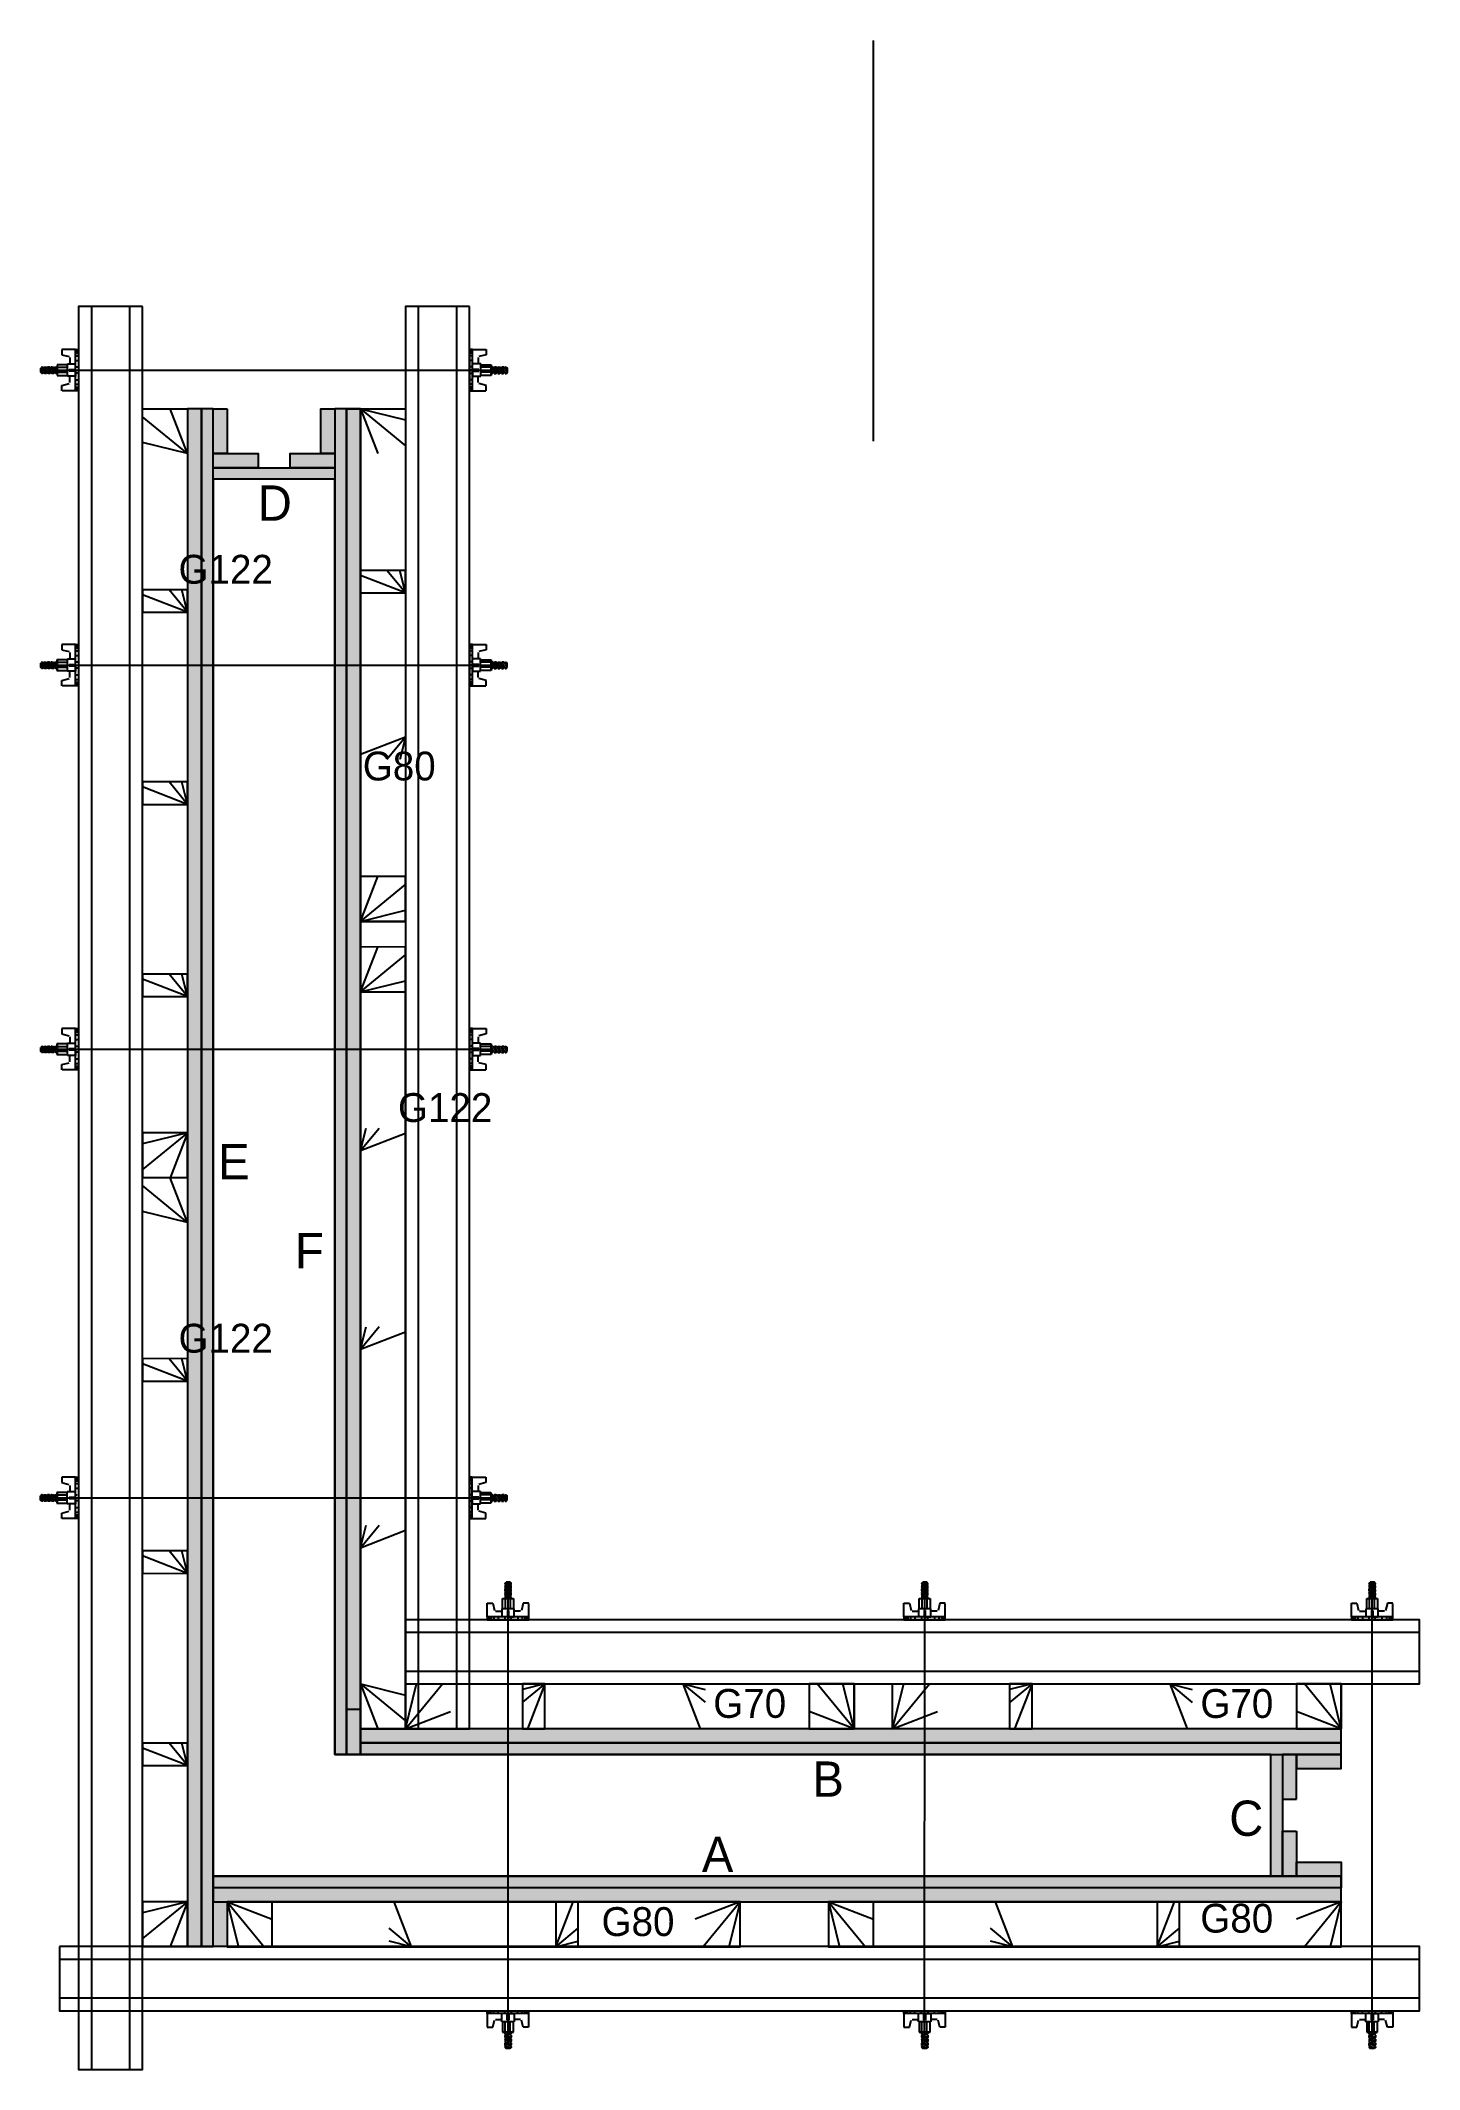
# Model space of a CAD drawing. Header units: metres. Extents: x 3473 to 8260, y 7512 to 8182.
# Drawn here: x 3473 to 3903, y 7549 to 8182 of the extents above; entities that cross this region are included whole.
import ezdxf

# ---------------------------------------------------------------- set-up
doc = ezdxf.new("R2010")
doc.units = ezdxf.units.M
for name, color, linetype in [('CHAPA', 7, 'Continuous'), ('CONCRETO', 7, 'Continuous'), ('Hachura', 7, 'Continuous'), ('Madeira', 7, 'Continuous'), ('MEIO_PONT', 7, 'Continuous'), ('Perfil Metálico', 7, 'Continuous'), ('SARRAFO', 7, 'Continuous'), ('TEXTO_GERAL', 7, 'Continuous')]:
    doc.layers.add(name, color=color, linetype=linetype)

msp = doc.modelspace()

# ---------------------------------------------------------------- texts
at = {"layer": 'TEXTO_GERAL', "color": 7, "lineweight": 25}
for s, height, p in [('D', 11, (3541.03, 8032.38)), ('G122', 9, (3516.3, 8012.71)), ('G80', 9, (3573.79, 7951.3)), ('G122', 9, (3584.77, 7844.7)), ('E', 11, (3528.68, 7826.84)), ('F', 11, (3552.62, 7799.02)), ('G122', 9, (3516.3, 7772.71)), ('G70', 9, (3683.14, 7658.72)), ('G70', 9, (3835.13, 7658.7)), ('B', 11, (3714.08, 7634.11)), ('C', 11, (3844.14, 7621.89)), ('A', 11, (3679.59, 7610.6)), ('G80', 9, (3648.29, 7590.63)), ('G80', 9, (3835.11, 7591.69))]:
    msp.add_text(s, height=height, dxfattribs=at).set_placement(p)

# ---------------------------------------------------------------- hatches: boundary and pattern name
at = {"layer": 'Hachura'}
h = msp.add_hatch(color=7, dxfattribs=at)
h.dxf.hatch_style = 1
h.paths.add_polyline_path([(3523.5, 8067.31), (3519.1, 8067.31), (3519.1, 8067.31), (3519.1, 7587.31), (3519.1, 7587.31), (3523.5, 7587.31), (3523.5, 7587.31), (3523.5, 8067.31)])
h = msp.add_hatch(color=7, dxfattribs=at)
h.dxf.hatch_style = 1
h.paths.add_polyline_path([(3523.5, 7587.31), (3527.1, 7587.31), (3527.1, 7587.31), (3527.1, 8067.31), (3527.1, 8067.31), (3523.5, 8067.31), (3523.5, 8067.31), (3523.5, 7587.31)])
h = msp.add_hatch(color=7, dxfattribs=at)
h.dxf.hatch_style = 1
h.paths.add_polyline_path([(3527.1, 8053.31), (3531.5, 8053.31), (3531.5, 8053.31), (3531.5, 8067.31), (3531.5, 8067.31), (3527.1, 8067.31), (3527.1, 8067.31), (3527.1, 8053.31)])
h = msp.add_hatch(color=7, dxfattribs=at)
h.dxf.hatch_style = 1
h.paths.add_polyline_path([(3560.7, 8053.31), (3565.1, 8053.31), (3565.1, 8053.31), (3565.1, 8067.31), (3565.1, 8067.31), (3560.7, 8067.31), (3560.7, 8067.31), (3560.7, 8053.31)])
h = msp.add_hatch(color=7, dxfattribs=at)
h.dxf.hatch_style = 1
h.paths.add_polyline_path([(3568.7, 8067.31), (3565.1, 8067.31), (3565.1, 8067.31), (3565.1, 7647.31), (3565.1, 7647.31), (3568.7, 7647.31), (3568.7, 7647.31), (3568.7, 8067.31)])
h = msp.add_hatch(color=7, dxfattribs=at)
h.dxf.hatch_style = 1
h.paths.add_polyline_path([(3573.1, 8067.31), (3568.7, 8067.31), (3568.7, 8067.31), (3568.7, 7647.31), (3568.7, 7647.31), (3573.1, 7647.31), (3573.1, 7647.31), (3573.1, 8067.31)])
h = msp.add_hatch(color=7, dxfattribs=at)
h.dxf.hatch_style = 1
h.paths.add_polyline_path([(3527.1, 8053.31), (3527.1, 8048.91), (3527.1, 8048.91), (3541.1, 8048.91), (3541.1, 8048.91), (3541.1, 8053.31), (3541.1, 8053.31), (3527.1, 8053.31)])
h = msp.add_hatch(color=7, dxfattribs=at)
h.dxf.hatch_style = 1
h.paths.add_polyline_path([(3527.1, 8045.31), (3527.1, 8048.91), (3527.1, 8048.91), (3565.1, 8048.91), (3565.1, 8048.91), (3565.1, 8045.31), (3565.1, 8045.31), (3527.1, 8045.31)])
h = msp.add_hatch(color=7, dxfattribs=at)
h.dxf.hatch_style = 1
h.paths.add_polyline_path([(3551.1, 8053.31), (3551.1, 8048.91), (3551.1, 8048.91), (3565.1, 8048.91), (3565.1, 8048.91), (3565.1, 8053.31), (3565.1, 8053.31), (3551.1, 8053.31)])
h = msp.add_hatch(color=7, dxfattribs=at)
h.dxf.hatch_style = 1
h.paths.add_polyline_path([(3573.1, 7650.91), (3573.1, 7655.31), (3573.1, 7655.31), (3879.1, 7655.31), (3879.1, 7655.31), (3879.1, 7650.91), (3879.1, 7650.91), (3573.1, 7650.91)])
h = msp.add_hatch(color=7, dxfattribs=at)
h.dxf.hatch_style = 1
h.paths.add_polyline_path([(3573.1, 7647.31), (3879.1, 7647.31), (3879.1, 7647.31), (3879.1, 7650.91), (3879.1, 7650.91), (3573.1, 7650.91), (3573.1, 7650.91), (3573.1, 7647.31)])
h = msp.add_hatch(color=7, dxfattribs=at)
h.dxf.hatch_style = 1
h.paths.add_polyline_path([(3860.7, 7609.31), (3857.1, 7609.31), (3857.1, 7609.31), (3857.1, 7647.31), (3857.1, 7647.31), (3860.7, 7647.31), (3860.7, 7647.31), (3860.7, 7609.31)])
h = msp.add_hatch(color=7, dxfattribs=at)
h.dxf.hatch_style = 1
h.paths.add_polyline_path([(3860.7, 7647.31), (3865.1, 7647.31), (3865.1, 7647.31), (3865.1, 7633.31), (3865.1, 7633.31), (3860.7, 7633.31), (3860.7, 7633.31), (3860.7, 7647.31)])
h = msp.add_hatch(color=7, dxfattribs=at)
h.dxf.hatch_style = 1
h.paths.add_polyline_path([(3865.1, 7642.91), (3865.1, 7647.31), (3865.1, 7647.31), (3879.1, 7647.31), (3879.1, 7647.31), (3879.1, 7642.91), (3879.1, 7642.91), (3865.1, 7642.91)])
h = msp.add_hatch(color=7, dxfattribs=at)
h.dxf.hatch_style = 1
h.paths.add_polyline_path([(3860.7, 7609.31), (3865.1, 7609.31), (3865.1, 7609.31), (3865.1, 7623.31), (3865.1, 7623.31), (3860.7, 7623.31), (3860.7, 7623.31), (3860.7, 7609.31)])
h = msp.add_hatch(color=7, dxfattribs=at)
h.dxf.hatch_style = 1
h.paths.add_polyline_path([(3865.1, 7613.71), (3865.1, 7609.31), (3865.1, 7609.31), (3879.1, 7609.31), (3879.1, 7609.31), (3879.1, 7613.71), (3879.1, 7613.71), (3865.1, 7613.71)])
h = msp.add_hatch(color=7, dxfattribs=at)
h.dxf.hatch_style = 1
h.paths.add_polyline_path([(3527.1, 7609.31), (3879.1, 7609.31), (3879.1, 7609.31), (3879.1, 7605.71), (3879.1, 7605.71), (3527.1, 7605.71), (3527.1, 7605.71), (3527.1, 7609.31)])
h = msp.add_hatch(color=7, dxfattribs=at)
h.dxf.hatch_style = 1
h.paths.add_polyline_path([(3527.1, 7605.71), (3527.1, 7601.31), (3527.1, 7601.31), (3879.1, 7601.31), (3879.1, 7601.31), (3879.1, 7605.71), (3879.1, 7605.71), (3527.1, 7605.71)])
h = msp.add_hatch(color=7, dxfattribs=at)
h.dxf.hatch_style = 1
h.paths.add_polyline_path([(3527.1, 7587.31), (3531.5, 7587.31), (3531.5, 7587.31), (3531.5, 7601.31), (3531.5, 7601.31), (3527.1, 7601.31), (3527.1, 7601.31), (3527.1, 7587.31)])

# ---------------------------------------------------------------- linework, layer by layer
at = {"layer": 'CHAPA', "color": 7, "lineweight": 25}
for p, q in [((3527.1, 7609.31), (3527.1, 7601.31)), ((3527.1, 7601.31), (3530.87, 7601.31))]:
    msp.add_line(p, q, dxfattribs=at)
for points in [[(3523.5, 7587.31), (3527.1, 7587.31), (3527.1, 8067.31), (3523.5, 8067.31)], [(3565.1, 8067.31), (3565.1, 7647.31), (3568.7, 7647.31), (3568.7, 8067.31)], [(3527.1, 8045.31), (3527.1, 8048.91), (3565.1, 8048.91), (3565.1, 8045.31)], [(3573.1, 7647.31), (3879.1, 7647.31), (3879.1, 7650.91), (3573.1, 7650.91)], [(3860.7, 7609.31), (3857.1, 7609.31), (3857.1, 7647.31), (3860.7, 7647.31)], [(3527.1, 7609.31), (3879.1, 7609.31), (3879.1, 7605.71), (3527.1, 7605.71)]]:
    msp.add_lwpolyline(points, close=True, dxfattribs=at)
at = {"layer": 'CONCRETO', "color": 7, "lineweight": 25}
msp.add_lwpolyline([(3857.1, 7609.31), (3857.1, 7647.31), (3565.1, 7647.31), (3565.1, 8045.31), (3527.1, 8045.31), (3527.1, 7609.31)], close=True, dxfattribs=at)
at = {"layer": 'Defpoints', "color": 7, "lineweight": 25}
msp.add_line((3733.15, 8057.23), (3733.15, 8182.23), dxfattribs=at)
at = {"layer": 'Hachura', "color": 7, "lineweight": 25}
for p, q in [((3473.62, 8080.3), (3473.3, 8079.97)), ((3473.62, 8079.78), (3473.96, 8080.46)), ((3474.18, 8080.4), (3473.62, 8079.27)), ((3473.62, 8080.04), (3473.75, 8080.3)), ((3473.75, 8080.3), (3473.62, 8080.3)), ((3474.26, 8080.3), (3473.62, 8079.01)), ((3473.62, 8080.3), (3473.62, 8078.36)), ((3473.94, 8078.36), (3474.91, 8080.3)), ((3473.94, 8078.36), (3474.91, 8080.3)), ((3474.03, 8078.29), (3475.12, 8080.46)), ((3474.26, 8080.3), (3474.91, 8080.3)), ((3475.35, 8080.4), (3474.27, 8078.26)), ((3475.42, 8080.3), (3474.46, 8078.36)), ((3475.1, 8078.36), (3476.07, 8080.3)), ((3475.19, 8078.29), (3476.28, 8080.46)), ((3476.07, 8080.3), (3475.42, 8080.3)), ((3476.51, 8080.4), (3475.44, 8078.26)), ((3476.59, 8080.3), (3475.62, 8078.36)), ((3476.26, 8078.36), (3477.23, 8080.3)), ((3476.36, 8078.29), (3477.44, 8080.46)), ((3476.8, 8080.3), (3476.59, 8080.3)), ((3477.67, 8080.4), (3476.6, 8078.26)), ((3477.75, 8080.3), (3476.78, 8078.36)), ((3476.8, 8080.3), (3477.23, 8080.3)), ((3477.42, 8078.36), (3478.39, 8080.3)), ((3477.75, 8080.3), (3478.39, 8080.3)), ((3478.39, 8081.07), (3478.39, 8077.72)), ((3481.62, 8081.07), (3478.39, 8081.07)), ((3478.39, 8080.3), (3481.62, 8080.3)), ((3478.46, 8081.07), (3478.46, 8077.72)), ((3484.2, 8085.84), (3479.94, 8085.84)), ((3479.94, 8085.84), (3479.94, 8084.17)), ((3479.94, 8084.17), (3482.15, 8083.59)), ((3481.62, 8077.46), (3481.62, 8081.33)), ((3481.62, 8081.33), (3484.2, 8081.33)), ((3481.62, 8081.33), (3481.62, 8081.07)), ((3481.62, 8081.33), (3481.62, 8081.07)), ((3482.39, 8083.27), (3482.39, 8081.33)), ((3484.18, 8085.71), (3485.1, 8085.71)), ((3484.18, 8085.5), (3485.1, 8085.5)), ((3484.18, 8085.16), (3485.1, 8085.16)), ((3484.18, 8084.7), (3485.1, 8084.7)), ((3484.18, 8083.85), (3485.1, 8083.85)), ((3484.18, 8082.42), (3485.1, 8082.42)), ((3484.2, 8072.95), (3484.2, 8085.84)), ((3484.2, 8085.84), (3485.1, 8085.84)), ((3484.32, 8080.37), (3484.75, 8080.37)), ((3485.1, 8085.84), (3485.1, 8072.95)), ((3485.1, 8084.89), (3485.1, 8077.08)), ((3608.02, 8085.71), (3607.09, 8085.71)), ((3608.02, 8085.5), (3607.09, 8085.5)), ((3608.02, 8085.16), (3607.09, 8085.16)), ((3608.02, 8084.7), (3607.09, 8084.7)), ((3608.02, 8083.85), (3607.09, 8083.85)), ((3607.1, 8085.84), (3607.1, 8072.95)), ((3608, 8085.84), (3607.1, 8085.84)), ((3607.1, 8084.89), (3607.1, 8077.08)), ((3608.02, 8082.42), (3607.1, 8082.42)), ((3607.87, 8080.37), (3607.44, 8080.37)), ((3608, 8072.95), (3608, 8085.84)), ((3608, 8085.84), (3612.26, 8085.84)), ((3610.58, 8081.33), (3608, 8081.33)), ((3609.81, 8083.27), (3609.81, 8081.33)), ((3612.26, 8084.17), (3610.05, 8083.59)), ((3610.58, 8077.46), (3610.58, 8081.33)), ((3610.58, 8081.33), (3610.58, 8081.07)), ((3610.58, 8081.33), (3610.58, 8081.07)), ((3610.58, 8081.07), (3613.81, 8081.07)), ((3613.81, 8080.3), (3610.58, 8080.3)), ((3612.26, 8085.84), (3612.26, 8084.17)), ((3613.74, 8081.07), (3613.74, 8077.72)), ((3613.81, 8081.07), (3613.81, 8077.72)), ((3614.45, 8080.3), (3613.81, 8080.3)), ((3614.77, 8078.36), (3613.81, 8080.3)), ((3614.45, 8080.3), (3615.42, 8078.36)), ((3614.53, 8080.4), (3615.6, 8078.26)), ((3615.84, 8078.29), (3614.76, 8080.46)), ((3615.4, 8080.3), (3614.97, 8080.3)), ((3615.93, 8078.36), (3614.97, 8080.3)), ((3615.4, 8080.3), (3615.61, 8080.3)), ((3615.61, 8080.3), (3616.58, 8078.36)), ((3615.69, 8080.4), (3616.76, 8078.26)), ((3617, 8078.29), (3615.92, 8080.46)), ((3616.13, 8080.3), (3616.77, 8080.3)), ((3617.09, 8078.36), (3616.13, 8080.3)), ((3616.77, 8080.3), (3617.74, 8078.36)), ((3616.85, 8080.4), (3617.92, 8078.26)), ((3618.16, 8078.29), (3617.08, 8080.46)), ((3618.26, 8078.36), (3617.29, 8080.3)), ((3617.93, 8080.3), (3617.29, 8080.3)), ((3618.26, 8078.36), (3617.29, 8080.3)), ((3617.93, 8080.3), (3618.58, 8079.01)), ((3618.01, 8080.4), (3618.58, 8079.27)), ((3618.58, 8079.78), (3618.24, 8080.46)), ((3618.58, 8080.04), (3618.45, 8080.3)), ((3618.45, 8080.3), (3618.58, 8080.3)), ((3618.58, 8080.3), (3618.9, 8079.97)), ((3618.58, 8080.3), (3618.58, 8078.36)), ((3473.3, 8078.68), (3473.3, 8079.97)), ((3473.62, 8078.36), (3473.3, 8078.68)), ((3473.94, 8078.36), (3473.62, 8078.36)), ((3473.62, 8078.36), (3473.62, 8078.36)), ((3474.3, 8079.4), (3614.1, 8079.39)), ((3475.1, 8078.36), (3474.46, 8078.36)), ((3476.26, 8078.36), (3475.62, 8078.36)), ((3475.83, 8078.36), (3475.62, 8078.36)), ((3477.42, 8078.36), (3476.78, 8078.36)), ((3478.39, 8079.52), (3477.76, 8078.26)), ((3478.39, 8079.27), (3477.94, 8078.36)), ((3478.39, 8078.36), (3477.94, 8078.36)), ((3478.39, 8078.75), (3481.62, 8078.75)), ((3478.39, 8077.72), (3481.62, 8077.72)), ((3479.94, 8074.62), (3482.15, 8075.2)), ((3479.94, 8072.95), (3479.94, 8074.62)), ((3484.2, 8077.46), (3481.62, 8077.46)), ((3482.2, 8079.6), (3484.2, 8079.6)), ((3484.2, 8079.08), (3482.2, 8079.08)), ((3482.39, 8075.52), (3482.39, 8077.46)), ((3484.18, 8076.35), (3485.1, 8076.35)), ((3484.18, 8074.94), (3485.1, 8074.94)), ((3484.18, 8074.1), (3485.1, 8074.1)), ((3484.2, 8079.39), (3484.2, 8077.46)), ((3484.2, 8079.39), (3485.1, 8079.39)), ((3484.2, 8078.1), (3484.2, 8078.75)), ((3484.2, 8072.95), (3484.2, 8078.1)), ((3484.51, 8078.44), (3484.3, 8078.44)), ((3484.95, 8078.44), (3484.51, 8078.44)), ((3608.02, 8076.36), (3607.09, 8076.36)), ((3608.02, 8074.94), (3607.09, 8074.94)), ((3608.02, 8074.1), (3607.09, 8074.1)), ((3608, 8079.39), (3607.1, 8079.39)), ((3607.25, 8078.44), (3607.68, 8078.44)), ((3607.68, 8078.44), (3607.89, 8078.44)), ((3610, 8079.6), (3608, 8079.6)), ((3608, 8079.4), (3608, 8077.46)), ((3608, 8079.08), (3610, 8079.08)), ((3608, 8078.11), (3608, 8078.75)), ((3608, 8072.95), (3608, 8078.11)), ((3608, 8077.46), (3610.58, 8077.46)), ((3609.81, 8075.52), (3609.81, 8077.46)), ((3612.26, 8074.62), (3610.05, 8075.2)), ((3613.81, 8078.75), (3610.58, 8078.75)), ((3613.81, 8077.72), (3610.58, 8077.72)), ((3612.26, 8072.95), (3612.26, 8074.62)), ((3613.81, 8079.52), (3614.44, 8078.26)), ((3613.81, 8079.27), (3614.26, 8078.36)), ((3613.81, 8078.36), (3614.26, 8078.36)), ((3614.77, 8078.36), (3615.42, 8078.36)), ((3615.93, 8078.36), (3616.58, 8078.36)), ((3616.37, 8078.36), (3616.58, 8078.36)), ((3617.09, 8078.36), (3617.74, 8078.36)), ((3618.26, 8078.36), (3618.58, 8078.36)), ((3618.58, 8078.36), (3618.9, 8078.68)), ((3618.58, 8078.36), (3618.58, 8078.36)), ((3618.9, 8078.68), (3618.9, 8079.97)), ((3485.1, 8072.95), (3479.96, 8072.95)), ((3484.18, 8073.63), (3485.1, 8073.63)), ((3484.18, 8073.3), (3485.1, 8073.3)), ((3484.18, 8073.09), (3485.1, 8073.09)), ((3608.02, 8073.63), (3607.09, 8073.63)), ((3608.02, 8073.3), (3607.09, 8073.3)), ((3608.02, 8073.09), (3607.09, 8073.09)), ((3607.1, 8072.95), (3612.23, 8072.95)), ((3484.19, 7993.76), (3479.93, 7993.76)), ((3479.93, 7993.76), (3479.93, 7992.08)), ((3479.93, 7992.08), (3482.14, 7991.5)), ((3484.17, 7993.62), (3485.1, 7993.62)), ((3484.17, 7993.41), (3485.1, 7993.41)), ((3484.17, 7993.07), (3485.1, 7993.07)), ((3484.17, 7992.61), (3485.1, 7992.61)), ((3484.17, 7991.77), (3485.1, 7991.77)), ((3484.19, 7980.86), (3484.19, 7993.76)), ((3484.19, 7993.76), (3485.09, 7993.76)), ((3485.09, 7993.76), (3485.09, 7980.86)), ((3485.09, 7992.81), (3485.09, 7984.99)), ((3608.01, 7993.62), (3607.08, 7993.62)), ((3608.01, 7993.41), (3607.08, 7993.41)), ((3608.01, 7993.07), (3607.08, 7993.07)), ((3608.01, 7992.61), (3607.08, 7992.61)), ((3608.01, 7991.77), (3607.08, 7991.77)), ((3607.09, 7993.76), (3607.09, 7980.86)), ((3607.99, 7993.76), (3607.09, 7993.76)), ((3607.09, 7992.81), (3607.09, 7984.99)), ((3607.99, 7980.86), (3607.99, 7993.76)), ((3607.99, 7993.76), (3612.25, 7993.76)), ((3612.25, 7992.08), (3610.04, 7991.5)), ((3612.25, 7993.76), (3612.25, 7992.08)), ((3473.61, 7988.21), (3473.29, 7987.89)), ((3473.29, 7986.6), (3473.29, 7987.89)), ((3473.61, 7986.28), (3473.29, 7986.6)), ((3473.61, 7987.7), (3473.95, 7988.37)), ((3474.18, 7988.31), (3473.61, 7987.18)), ((3473.61, 7987.95), (3473.74, 7988.21)), ((3473.74, 7988.21), (3473.61, 7988.21)), ((3474.25, 7988.21), (3473.61, 7986.92)), ((3473.61, 7988.21), (3473.61, 7986.28)), ((3473.93, 7986.28), (3473.61, 7986.28)), ((3473.61, 7986.28), (3473.61, 7986.28)), ((3473.93, 7986.28), (3474.9, 7988.21)), ((3473.93, 7986.28), (3474.9, 7988.21)), ((3474.02, 7986.2), (3475.11, 7988.37)), ((3474.25, 7988.21), (3474.9, 7988.21)), ((3475.34, 7988.31), (3474.27, 7986.17)), ((3474.29, 7987.3), (3614.09, 7987.3)), ((3475.42, 7988.21), (3474.45, 7986.28)), ((3475.09, 7986.28), (3474.45, 7986.28)), ((3475.09, 7986.28), (3476.06, 7988.21)), ((3475.19, 7986.2), (3476.27, 7988.37)), ((3476.06, 7988.21), (3475.42, 7988.21)), ((3476.5, 7988.31), (3475.43, 7986.17)), ((3476.58, 7988.21), (3475.61, 7986.28)), ((3476.25, 7986.28), (3475.61, 7986.28)), ((3475.82, 7986.28), (3475.61, 7986.28)), ((3476.25, 7986.28), (3477.22, 7988.21)), ((3476.35, 7986.2), (3477.43, 7988.37)), ((3476.79, 7988.21), (3476.58, 7988.21)), ((3477.66, 7988.31), (3476.59, 7986.17)), ((3477.74, 7988.21), (3476.77, 7986.28)), ((3477.41, 7986.28), (3476.77, 7986.28)), ((3476.79, 7988.21), (3477.22, 7988.21)), ((3477.41, 7986.28), (3478.38, 7988.21)), ((3477.74, 7988.21), (3478.38, 7988.21)), ((3478.38, 7987.44), (3477.75, 7986.17)), ((3478.38, 7987.18), (3477.93, 7986.28)), ((3478.38, 7986.28), (3477.93, 7986.28)), ((3478.38, 7988.99), (3478.38, 7985.63)), ((3481.61, 7988.99), (3478.38, 7988.99)), ((3478.38, 7988.21), (3481.61, 7988.21)), ((3478.38, 7986.66), (3481.61, 7986.66)), ((3478.38, 7985.63), (3481.61, 7985.63)), ((3478.45, 7988.99), (3478.45, 7985.63)), ((3481.61, 7985.37), (3481.61, 7989.24)), ((3481.61, 7989.24), (3484.19, 7989.24)), ((3481.61, 7989.24), (3481.61, 7988.99)), ((3481.61, 7989.24), (3481.61, 7988.99)), ((3484.19, 7985.37), (3481.61, 7985.37)), ((3482.19, 7987.51), (3484.19, 7987.51)), ((3484.19, 7987), (3482.19, 7987)), ((3482.38, 7991.19), (3482.38, 7989.24)), ((3482.38, 7983.43), (3482.38, 7985.37)), ((3484.17, 7990.34), (3485.09, 7990.34)), ((3484.19, 7987.31), (3484.19, 7985.37)), ((3484.19, 7987.3), (3485.09, 7987.3)), ((3484.19, 7986.02), (3484.19, 7986.66)), ((3484.19, 7980.86), (3484.19, 7986.02)), ((3484.51, 7986.35), (3484.29, 7986.35)), ((3484.31, 7988.28), (3484.75, 7988.28)), ((3484.94, 7986.35), (3484.51, 7986.35)), ((3608.01, 7990.34), (3607.09, 7990.34)), ((3607.99, 7987.3), (3607.09, 7987.3)), ((3607.24, 7986.35), (3607.67, 7986.35)), ((3607.87, 7988.28), (3607.43, 7988.28)), ((3607.67, 7986.35), (3607.88, 7986.35)), ((3610.57, 7989.24), (3607.99, 7989.24)), ((3609.99, 7987.51), (3607.99, 7987.51)), ((3607.99, 7987.31), (3607.99, 7985.37)), ((3607.99, 7987), (3609.99, 7987)), ((3607.99, 7986.02), (3607.99, 7986.66)), ((3607.99, 7980.86), (3607.99, 7986.02)), ((3607.99, 7985.37), (3610.57, 7985.37)), ((3609.8, 7991.19), (3609.8, 7989.24)), ((3609.8, 7983.43), (3609.8, 7985.37)), ((3610.57, 7985.37), (3610.57, 7989.24)), ((3610.57, 7989.24), (3610.57, 7988.99)), ((3610.57, 7989.24), (3610.57, 7988.99)), ((3610.57, 7988.99), (3613.8, 7988.99)), ((3613.8, 7988.21), (3610.57, 7988.21)), ((3613.8, 7986.66), (3610.57, 7986.66)), ((3613.8, 7985.63), (3610.57, 7985.63)), ((3613.73, 7988.99), (3613.73, 7985.63)), ((3613.8, 7988.99), (3613.8, 7985.63)), ((3614.44, 7988.21), (3613.8, 7988.21)), ((3614.76, 7986.28), (3613.8, 7988.21)), ((3613.8, 7987.44), (3614.43, 7986.17)), ((3613.8, 7987.18), (3614.25, 7986.28)), ((3613.8, 7986.28), (3614.25, 7986.28)), ((3614.44, 7988.21), (3615.41, 7986.28)), ((3614.52, 7988.31), (3615.59, 7986.17)), ((3615.83, 7986.21), (3614.75, 7988.37)), ((3614.76, 7986.28), (3615.41, 7986.28)), ((3615.39, 7988.21), (3614.96, 7988.21)), ((3615.92, 7986.28), (3614.96, 7988.21)), ((3615.39, 7988.21), (3615.6, 7988.21)), ((3615.6, 7988.21), (3616.57, 7986.28)), ((3615.68, 7988.31), (3616.75, 7986.17)), ((3616.99, 7986.21), (3615.91, 7988.37)), ((3615.92, 7986.28), (3616.57, 7986.28)), ((3616.12, 7988.21), (3616.76, 7988.21)), ((3617.09, 7986.28), (3616.12, 7988.21)), ((3616.36, 7986.28), (3616.57, 7986.28)), ((3616.76, 7988.21), (3617.73, 7986.28)), ((3616.84, 7988.31), (3617.91, 7986.17)), ((3618.15, 7986.21), (3617.07, 7988.37)), ((3617.09, 7986.28), (3617.73, 7986.28)), ((3618.25, 7986.28), (3617.28, 7988.21)), ((3617.92, 7988.21), (3617.28, 7988.21)), ((3618.25, 7986.28), (3617.28, 7988.21)), ((3617.92, 7988.21), (3618.57, 7986.92)), ((3618, 7988.31), (3618.57, 7987.18)), ((3618.57, 7987.7), (3618.23, 7988.37)), ((3618.25, 7986.28), (3618.57, 7986.28)), ((3618.57, 7987.95), (3618.44, 7988.21)), ((3618.44, 7988.21), (3618.57, 7988.21)), ((3618.57, 7988.21), (3618.89, 7987.89)), ((3618.57, 7988.21), (3618.57, 7986.28)), ((3618.57, 7986.28), (3618.89, 7986.6)), ((3618.57, 7986.28), (3618.57, 7986.28)), ((3618.89, 7986.6), (3618.89, 7987.89)), ((3479.93, 7982.54), (3482.14, 7983.12)), ((3479.93, 7980.86), (3479.93, 7982.54)), ((3485.09, 7980.86), (3479.95, 7980.86)), ((3484.17, 7984.27), (3485.1, 7984.27)), ((3484.17, 7982.85), (3485.1, 7982.85)), ((3484.17, 7982.01), (3485.1, 7982.01)), ((3484.17, 7981.55), (3485.1, 7981.55)), ((3484.17, 7981.21), (3485.1, 7981.21)), ((3484.17, 7981), (3485.1, 7981)), ((3608.01, 7984.27), (3607.08, 7984.27)), ((3608.01, 7982.85), (3607.08, 7982.85)), ((3608.01, 7982.01), (3607.08, 7982.01)), ((3608.01, 7981.55), (3607.08, 7981.55)), ((3608.01, 7981.21), (3607.08, 7981.21)), ((3608.01, 7981), (3607.08, 7981)), ((3607.09, 7980.86), (3612.23, 7980.86)), ((3612.25, 7982.54), (3610.04, 7983.12)), ((3612.25, 7980.86), (3612.25, 7982.54)), ((3484.19, 7873.85), (3479.93, 7873.85)), ((3479.93, 7873.85), (3479.93, 7872.17)), ((3479.93, 7872.17), (3482.14, 7871.59)), ((3482.38, 7871.28), (3482.38, 7869.33)), ((3484.17, 7873.71), (3485.1, 7873.71)), ((3484.17, 7873.5), (3485.1, 7873.5)), ((3484.17, 7873.17), (3485.1, 7873.17)), ((3484.17, 7872.7), (3485.1, 7872.7)), ((3484.17, 7871.86), (3485.1, 7871.86)), ((3484.19, 7860.95), (3484.19, 7873.85)), ((3484.19, 7873.85), (3485.09, 7873.85)), ((3485.09, 7873.85), (3485.09, 7860.96)), ((3485.09, 7872.9), (3485.09, 7865.08)), ((3608.01, 7873.71), (3607.08, 7873.71)), ((3608.01, 7873.5), (3607.08, 7873.5)), ((3608.01, 7873.17), (3607.08, 7873.17)), ((3608.01, 7872.7), (3607.08, 7872.7)), ((3608.01, 7871.86), (3607.08, 7871.86)), ((3607.09, 7873.85), (3607.09, 7860.96)), ((3607.99, 7873.85), (3607.09, 7873.85)), ((3607.09, 7872.9), (3607.09, 7865.08)), ((3607.99, 7860.95), (3607.99, 7873.85)), ((3607.99, 7873.85), (3612.25, 7873.85)), ((3609.8, 7871.28), (3609.8, 7869.33)), ((3612.25, 7872.17), (3610.04, 7871.59)), ((3612.25, 7873.85), (3612.25, 7872.17)), ((3473.61, 7868.3), (3473.29, 7867.98)), ((3473.29, 7866.69), (3473.29, 7867.98)), ((3473.61, 7866.37), (3473.29, 7866.69)), ((3473.61, 7867.79), (3473.95, 7868.46)), ((3474.18, 7868.4), (3473.61, 7867.27)), ((3473.61, 7868.05), (3473.74, 7868.3)), ((3473.74, 7868.3), (3473.61, 7868.3)), ((3474.25, 7868.3), (3473.61, 7867.01)), ((3473.61, 7868.3), (3473.61, 7866.37)), ((3473.93, 7866.37), (3473.61, 7866.37)), ((3473.61, 7866.37), (3473.61, 7866.37)), ((3473.93, 7866.37), (3474.9, 7868.3)), ((3473.93, 7866.37), (3474.9, 7868.3)), ((3474.02, 7866.3), (3475.11, 7868.46)), ((3474.25, 7868.3), (3474.9, 7868.3)), ((3475.34, 7868.4), (3474.27, 7866.26)), ((3474.28, 7867.4), (3614.08, 7867.39)), ((3475.42, 7868.3), (3474.45, 7866.37)), ((3475.09, 7866.37), (3474.45, 7866.37)), ((3475.09, 7866.37), (3476.06, 7868.3)), ((3475.19, 7866.3), (3476.27, 7868.46)), ((3476.06, 7868.3), (3475.42, 7868.3)), ((3476.5, 7868.4), (3475.43, 7866.26)), ((3476.58, 7868.3), (3475.61, 7866.37)), ((3476.25, 7866.37), (3475.61, 7866.37)), ((3475.82, 7866.37), (3475.61, 7866.37)), ((3476.25, 7866.37), (3477.22, 7868.3)), ((3476.35, 7866.3), (3477.43, 7868.46)), ((3476.79, 7868.3), (3476.58, 7868.3)), ((3477.66, 7868.4), (3476.59, 7866.26)), ((3477.74, 7868.3), (3476.77, 7866.37)), ((3477.41, 7866.37), (3476.77, 7866.37)), ((3476.79, 7868.3), (3477.22, 7868.3)), ((3477.41, 7866.37), (3478.38, 7868.3)), ((3477.74, 7868.3), (3478.38, 7868.3)), ((3478.38, 7867.53), (3477.75, 7866.26)), ((3478.38, 7867.27), (3477.93, 7866.37)), ((3478.38, 7866.37), (3477.93, 7866.37)), ((3478.38, 7869.08), (3478.38, 7865.72)), ((3481.61, 7869.08), (3478.38, 7869.08)), ((3478.38, 7868.3), (3481.61, 7868.3)), ((3478.38, 7866.76), (3481.61, 7866.76)), ((3478.38, 7865.72), (3481.61, 7865.72)), ((3478.45, 7869.08), (3478.45, 7865.72)), ((3481.61, 7865.47), (3481.61, 7869.34)), ((3481.61, 7869.34), (3484.19, 7869.34)), ((3481.61, 7869.34), (3481.61, 7869.08)), ((3481.61, 7869.34), (3481.61, 7869.08)), ((3484.19, 7865.47), (3481.61, 7865.47)), ((3482.19, 7867.61), (3484.19, 7867.61)), ((3484.19, 7867.09), (3482.19, 7867.09)), ((3482.38, 7863.52), (3482.38, 7865.47)), ((3484.17, 7870.43), (3485.09, 7870.43)), ((3484.19, 7867.4), (3484.19, 7865.47)), ((3484.19, 7867.4), (3485.09, 7867.4)), ((3484.19, 7866.11), (3484.19, 7866.76)), ((3484.19, 7860.95), (3484.19, 7866.11)), ((3484.51, 7866.44), (3484.29, 7866.44)), ((3484.31, 7868.38), (3484.75, 7868.38)), ((3484.94, 7866.44), (3484.51, 7866.44)), ((3608.01, 7870.43), (3607.09, 7870.43)), ((3607.99, 7867.4), (3607.09, 7867.4)), ((3607.24, 7866.44), (3607.67, 7866.44)), ((3607.87, 7868.38), (3607.43, 7868.38)), ((3607.67, 7866.44), (3607.88, 7866.44)), ((3610.57, 7869.34), (3607.99, 7869.34)), ((3609.99, 7867.61), (3607.99, 7867.61)), ((3607.99, 7867.4), (3607.99, 7865.47)), ((3607.99, 7867.09), (3609.99, 7867.09)), ((3607.99, 7866.11), (3607.99, 7866.76)), ((3607.99, 7860.95), (3607.99, 7866.11)), ((3607.99, 7865.47), (3610.57, 7865.47)), ((3609.8, 7863.52), (3609.8, 7865.47)), ((3610.57, 7865.47), (3610.57, 7869.34)), ((3610.57, 7869.34), (3610.57, 7869.08)), ((3610.57, 7869.34), (3610.57, 7869.08)), ((3610.57, 7869.08), (3613.8, 7869.08)), ((3613.8, 7868.3), (3610.57, 7868.3)), ((3613.8, 7866.76), (3610.57, 7866.76)), ((3613.8, 7865.73), (3610.57, 7865.73)), ((3613.73, 7869.08), (3613.73, 7865.73)), ((3613.8, 7869.08), (3613.8, 7865.73)), ((3614.44, 7868.3), (3613.8, 7868.3)), ((3614.76, 7866.37), (3613.8, 7868.3)), ((3613.8, 7867.53), (3614.43, 7866.26)), ((3613.8, 7867.27), (3614.25, 7866.37)), ((3613.8, 7866.37), (3614.25, 7866.37)), ((3614.44, 7868.3), (3615.41, 7866.37)), ((3614.52, 7868.4), (3615.59, 7866.26)), ((3615.83, 7866.3), (3614.75, 7868.46)), ((3614.76, 7866.37), (3615.41, 7866.37)), ((3615.39, 7868.3), (3614.96, 7868.3)), ((3615.92, 7866.37), (3614.96, 7868.3)), ((3615.39, 7868.3), (3615.6, 7868.3)), ((3615.6, 7868.3), (3616.57, 7866.37)), ((3615.68, 7868.4), (3616.75, 7866.26)), ((3616.99, 7866.3), (3615.91, 7868.46)), ((3615.92, 7866.37), (3616.57, 7866.37)), ((3616.12, 7868.3), (3616.76, 7868.3)), ((3617.09, 7866.37), (3616.12, 7868.3)), ((3616.36, 7866.37), (3616.57, 7866.37)), ((3616.76, 7868.3), (3617.73, 7866.37)), ((3616.84, 7868.4), (3617.91, 7866.26)), ((3618.15, 7866.3), (3617.07, 7868.46)), ((3617.09, 7866.37), (3617.73, 7866.37)), ((3618.25, 7866.37), (3617.28, 7868.3)), ((3617.92, 7868.3), (3617.28, 7868.3)), ((3618.25, 7866.37), (3617.28, 7868.3)), ((3617.92, 7868.3), (3618.57, 7867.02)), ((3618, 7868.4), (3618.57, 7867.27)), ((3618.57, 7867.79), (3618.23, 7868.46)), ((3618.25, 7866.37), (3618.57, 7866.37)), ((3618.57, 7868.05), (3618.44, 7868.3)), ((3618.44, 7868.3), (3618.57, 7868.3)), ((3618.57, 7868.3), (3618.89, 7867.98)), ((3618.57, 7868.3), (3618.57, 7866.37)), ((3618.57, 7866.37), (3618.89, 7866.69)), ((3618.57, 7866.37), (3618.57, 7866.37)), ((3618.89, 7866.69), (3618.89, 7867.98)), ((3479.93, 7862.63), (3482.14, 7863.21)), ((3479.93, 7860.95), (3479.93, 7862.63)), ((3485.09, 7860.96), (3479.95, 7860.96)), ((3484.17, 7864.36), (3485.1, 7864.36)), ((3484.17, 7862.95), (3485.1, 7862.95)), ((3484.17, 7862.1), (3485.1, 7862.1)), ((3484.17, 7861.64), (3485.1, 7861.64)), ((3484.17, 7861.3), (3485.1, 7861.3)), ((3484.17, 7861.09), (3485.1, 7861.09)), ((3608.01, 7864.36), (3607.08, 7864.36)), ((3608.01, 7862.95), (3607.08, 7862.95)), ((3608.01, 7862.1), (3607.08, 7862.1)), ((3608.01, 7861.64), (3607.08, 7861.64)), ((3608.01, 7861.3), (3607.08, 7861.3)), ((3608.01, 7861.09), (3607.08, 7861.09)), ((3607.09, 7860.96), (3612.23, 7860.96)), ((3612.25, 7862.63), (3610.04, 7863.21)), ((3612.25, 7860.95), (3612.25, 7862.63)), ((3484.16, 7733.85), (3479.9, 7733.85)), ((3479.9, 7733.85), (3479.9, 7732.17)), ((3479.9, 7732.17), (3482.11, 7731.59)), ((3484.14, 7733.71), (3485.07, 7733.71)), ((3484.14, 7733.5), (3485.07, 7733.5)), ((3484.14, 7733.17), (3485.07, 7733.17)), ((3484.14, 7732.7), (3485.07, 7732.7)), ((3484.14, 7731.86), (3485.07, 7731.86)), ((3484.16, 7720.95), (3484.16, 7733.85)), ((3484.16, 7733.85), (3485.06, 7733.85)), ((3485.06, 7733.85), (3485.06, 7720.96)), ((3485.06, 7732.9), (3485.06, 7725.08)), ((3607.06, 7733.85), (3607.06, 7720.96)), ((3607.97, 7733.85), (3607.06, 7733.85)), ((3607.98, 7733.71), (3607.06, 7733.71)), ((3607.98, 7733.5), (3607.06, 7733.5)), ((3607.98, 7733.17), (3607.06, 7733.17)), ((3607.06, 7732.9), (3607.06, 7725.08)), ((3607.98, 7732.7), (3607.06, 7732.7)), ((3607.98, 7731.86), (3607.06, 7731.86)), ((3607.97, 7720.95), (3607.97, 7733.85)), ((3607.97, 7733.85), (3612.22, 7733.85)), ((3612.22, 7732.17), (3610.01, 7731.59)), ((3612.22, 7733.85), (3612.22, 7732.17)), ((3473.58, 7728.3), (3473.26, 7727.98)), ((3473.26, 7726.69), (3473.26, 7727.98)), ((3473.58, 7726.37), (3473.26, 7726.69)), ((3473.58, 7727.79), (3473.92, 7728.46)), ((3474.15, 7728.4), (3473.58, 7727.27)), ((3473.58, 7728.05), (3473.71, 7728.3)), ((3473.71, 7728.3), (3473.58, 7728.3)), ((3474.23, 7728.3), (3473.58, 7727.01)), ((3473.58, 7728.3), (3473.58, 7726.37)), ((3473.91, 7726.37), (3473.58, 7726.37)), ((3473.58, 7726.37), (3473.58, 7726.37)), ((3473.91, 7726.37), (3474.87, 7728.3)), ((3473.91, 7726.37), (3474.87, 7728.3)), ((3474, 7726.3), (3475.08, 7728.46)), ((3474.23, 7728.3), (3474.87, 7728.3)), ((3475.31, 7728.4), (3474.24, 7726.26)), ((3474.26, 7727.4), (3614.06, 7727.39)), ((3475.39, 7728.3), (3474.42, 7726.37)), ((3475.07, 7726.37), (3474.42, 7726.37)), ((3475.07, 7726.37), (3476.03, 7728.3)), ((3475.16, 7726.3), (3476.24, 7728.46)), ((3476.03, 7728.3), (3475.39, 7728.3)), ((3476.47, 7728.4), (3475.4, 7726.26)), ((3476.55, 7728.3), (3475.58, 7726.37)), ((3476.23, 7726.37), (3475.58, 7726.37)), ((3475.79, 7726.37), (3475.58, 7726.37)), ((3476.23, 7726.37), (3477.19, 7728.3)), ((3476.32, 7726.3), (3477.4, 7728.46)), ((3476.76, 7728.3), (3476.55, 7728.3)), ((3477.63, 7728.4), (3476.56, 7726.26)), ((3477.71, 7728.3), (3476.74, 7726.37)), ((3477.39, 7726.37), (3476.74, 7726.37)), ((3476.76, 7728.3), (3477.19, 7728.3)), ((3477.39, 7726.37), (3478.36, 7728.3)), ((3477.71, 7728.3), (3478.36, 7728.3)), ((3478.36, 7727.53), (3477.72, 7726.26)), ((3478.36, 7727.27), (3477.9, 7726.37)), ((3478.36, 7726.37), (3477.9, 7726.37)), ((3478.36, 7729.08), (3478.36, 7725.72)), ((3481.58, 7729.08), (3478.36, 7729.08)), ((3478.36, 7728.3), (3481.58, 7728.3)), ((3478.36, 7726.76), (3481.58, 7726.76)), ((3478.36, 7725.72), (3481.58, 7725.72)), ((3478.42, 7729.08), (3478.42, 7725.72)), ((3481.58, 7725.47), (3481.58, 7729.34)), ((3481.58, 7729.34), (3484.16, 7729.34)), ((3481.58, 7729.34), (3481.58, 7729.08)), ((3481.58, 7729.34), (3481.58, 7729.08)), ((3482.16, 7727.61), (3484.16, 7727.61)), ((3484.16, 7727.09), (3482.16, 7727.09)), ((3482.35, 7731.28), (3482.35, 7729.33)), ((3484.14, 7730.43), (3485.06, 7730.43)), ((3484.16, 7727.4), (3484.16, 7725.47)), ((3484.16, 7727.4), (3485.06, 7727.4)), ((3484.16, 7726.11), (3484.16, 7726.76)), ((3484.16, 7720.95), (3484.16, 7726.11)), ((3484.48, 7726.44), (3484.27, 7726.44)), ((3484.29, 7728.38), (3484.72, 7728.38)), ((3484.91, 7726.44), (3484.48, 7726.44)), ((3607.98, 7730.43), (3607.06, 7730.43)), ((3607.97, 7727.4), (3607.06, 7727.4)), ((3607.21, 7726.44), (3607.65, 7726.44)), ((3607.84, 7728.38), (3607.41, 7728.38)), ((3607.65, 7726.44), (3607.86, 7726.44)), ((3610.55, 7729.34), (3607.97, 7729.34)), ((3609.96, 7727.61), (3607.97, 7727.61)), ((3607.97, 7727.4), (3607.97, 7725.47)), ((3607.97, 7727.09), (3609.96, 7727.09)), ((3607.97, 7726.11), (3607.97, 7726.76)), ((3607.97, 7720.95), (3607.97, 7726.11)), ((3609.77, 7731.28), (3609.77, 7729.33)), ((3610.55, 7725.47), (3610.55, 7729.34)), ((3610.55, 7729.34), (3610.55, 7729.08)), ((3610.55, 7729.34), (3610.55, 7729.08)), ((3610.55, 7729.08), (3613.77, 7729.08)), ((3613.77, 7728.3), (3610.55, 7728.3)), ((3613.77, 7726.76), (3610.55, 7726.76)), ((3613.77, 7725.73), (3610.55, 7725.73)), ((3613.7, 7729.08), (3613.7, 7725.73)), ((3613.77, 7729.08), (3613.77, 7725.73)), ((3614.41, 7728.3), (3613.77, 7728.3)), ((3614.74, 7726.37), (3613.77, 7728.3)), ((3613.77, 7727.53), (3614.4, 7726.26)), ((3613.77, 7727.27), (3614.22, 7726.37)), ((3613.77, 7726.37), (3614.22, 7726.37)), ((3614.41, 7728.3), (3615.38, 7726.37)), ((3614.49, 7728.4), (3615.56, 7726.26)), ((3615.81, 7726.3), (3614.72, 7728.46)), ((3614.74, 7726.37), (3615.38, 7726.37)), ((3615.36, 7728.3), (3614.93, 7728.3)), ((3615.9, 7726.37), (3614.93, 7728.3)), ((3615.36, 7728.3), (3615.58, 7728.3)), ((3615.58, 7728.3), (3616.54, 7726.37)), ((3615.65, 7728.4), (3616.72, 7726.26)), ((3616.97, 7726.3), (3615.88, 7728.46)), ((3615.9, 7726.37), (3616.54, 7726.37)), ((3616.09, 7728.3), (3616.74, 7728.3)), ((3617.06, 7726.37), (3616.09, 7728.3)), ((3616.33, 7726.37), (3616.54, 7726.37)), ((3616.74, 7728.3), (3617.7, 7726.37)), ((3616.82, 7728.4), (3617.89, 7726.26)), ((3618.13, 7726.3), (3617.04, 7728.46)), ((3617.06, 7726.37), (3617.7, 7726.37)), ((3618.22, 7726.37), (3617.25, 7728.3)), ((3617.9, 7728.3), (3617.25, 7728.3)), ((3618.22, 7726.37), (3617.25, 7728.3)), ((3617.9, 7728.3), (3618.54, 7727.02)), ((3617.98, 7728.4), (3618.54, 7727.27)), ((3618.54, 7727.79), (3618.21, 7728.46)), ((3618.22, 7726.37), (3618.54, 7726.37)), ((3618.54, 7728.05), (3618.41, 7728.3)), ((3618.41, 7728.3), (3618.54, 7728.3)), ((3618.54, 7728.3), (3618.86, 7727.98)), ((3618.54, 7728.3), (3618.54, 7726.37)), ((3618.54, 7726.37), (3618.86, 7726.69)), ((3618.54, 7726.37), (3618.54, 7726.37)), ((3618.86, 7726.69), (3618.86, 7727.98)), ((3479.9, 7722.63), (3482.11, 7723.21)), ((3479.9, 7720.95), (3479.9, 7722.63)), ((3485.06, 7720.96), (3479.93, 7720.96)), ((3484.16, 7725.47), (3481.58, 7725.47)), ((3482.35, 7723.52), (3482.35, 7725.47)), ((3484.14, 7724.36), (3485.07, 7724.36)), ((3484.14, 7722.95), (3485.07, 7722.95)), ((3484.14, 7722.1), (3485.07, 7722.1)), ((3484.14, 7721.64), (3485.07, 7721.64)), ((3484.14, 7721.3), (3485.07, 7721.3)), ((3484.14, 7721.09), (3485.07, 7721.09)), ((3607.98, 7724.36), (3607.06, 7724.36)), ((3607.98, 7722.95), (3607.06, 7722.95)), ((3607.98, 7722.1), (3607.06, 7722.1)), ((3607.98, 7721.64), (3607.06, 7721.64)), ((3607.98, 7721.3), (3607.06, 7721.3)), ((3607.98, 7721.09), (3607.06, 7721.09)), ((3607.06, 7720.96), (3612.2, 7720.96)), ((3607.97, 7725.47), (3610.55, 7725.47)), ((3609.77, 7723.52), (3609.77, 7725.47)), ((3612.22, 7722.63), (3610.01, 7723.21)), ((3612.22, 7720.95), (3612.22, 7722.63)), ((3618.71, 7700.79), (3618.04, 7700.45)), ((3620.21, 7700.37), (3618.04, 7699.29)), ((3618.1, 7700.22), (3619.23, 7700.79)), ((3618.2, 7700.79), (3618.52, 7701.11)), ((3618.46, 7700.79), (3618.2, 7700.66)), ((3618.2, 7700.66), (3618.2, 7700.79)), ((3618.2, 7700.14), (3619.49, 7700.79)), ((3618.2, 7700.79), (3620.14, 7700.79)), ((3620.13, 7700.47), (3618.2, 7699.5)), ((3620.13, 7700.47), (3618.2, 7699.5)), ((3619.81, 7701.11), (3618.52, 7701.11)), ((3620.14, 7700.79), (3619.81, 7701.11)), ((3620.13, 7700.47), (3620.13, 7700.79)), ((3620.14, 7700.79), (3620.14, 7700.79)), ((3748.71, 7700.79), (3748.04, 7700.45)), ((3750.21, 7700.37), (3748.04, 7699.29)), ((3748.1, 7700.22), (3749.23, 7700.79)), ((3748.2, 7700.79), (3748.52, 7701.11)), ((3748.46, 7700.79), (3748.2, 7700.66)), ((3748.2, 7700.66), (3748.2, 7700.79)), ((3748.2, 7700.14), (3749.49, 7700.79)), ((3748.2, 7700.79), (3750.14, 7700.79)), ((3750.13, 7700.47), (3748.2, 7699.5)), ((3750.13, 7700.47), (3748.2, 7699.5)), ((3749.81, 7701.11), (3748.52, 7701.11)), ((3750.14, 7700.79), (3749.81, 7701.11)), ((3750.13, 7700.47), (3750.13, 7700.79)), ((3750.14, 7700.79), (3750.14, 7700.79)), ((3888.31, 7700.79), (3887.64, 7700.45)), ((3889.81, 7700.37), (3887.64, 7699.29)), ((3887.7, 7700.22), (3888.83, 7700.79)), ((3887.8, 7700.79), (3888.12, 7701.11)), ((3888.06, 7700.79), (3887.8, 7700.66)), ((3887.8, 7700.66), (3887.8, 7700.79)), ((3887.8, 7700.14), (3889.09, 7700.79)), ((3887.8, 7700.79), (3889.73, 7700.79)), ((3889.73, 7700.47), (3887.8, 7699.5)), ((3889.73, 7700.47), (3887.8, 7699.5)), ((3889.41, 7701.11), (3888.12, 7701.11)), ((3889.73, 7700.79), (3889.41, 7701.11)), ((3889.73, 7700.47), (3889.73, 7700.79)), ((3889.73, 7700.79), (3889.73, 7700.79)), ((3612.65, 7690.21), (3612.65, 7694.47)), ((3612.65, 7694.47), (3614.33, 7694.47)), ((3614.33, 7694.47), (3614.91, 7692.26)), ((3617.42, 7696.02), (3620.78, 7696.02)), ((3617.42, 7692.79), (3617.42, 7696.02)), ((3617.42, 7695.95), (3620.78, 7695.95)), ((3620.21, 7699.21), (3618.04, 7698.13)), ((3620.21, 7698.05), (3618.04, 7696.97)), ((3618.1, 7699.06), (3620.24, 7700.13)), ((3618.1, 7697.9), (3620.24, 7698.97)), ((3618.1, 7696.74), (3620.24, 7697.81)), ((3618.2, 7700.14), (3618.2, 7699.5)), ((3618.2, 7698.98), (3620.13, 7699.95)), ((3620.13, 7699.31), (3618.2, 7698.34)), ((3618.2, 7698.34), (3618.2, 7698.98)), ((3618.2, 7697.82), (3620.13, 7698.79)), ((3620.13, 7698.15), (3618.2, 7697.18)), ((3618.2, 7697.61), (3618.2, 7697.82)), ((3618.2, 7696.66), (3620.13, 7697.63)), ((3618.2, 7697.61), (3618.2, 7697.18)), ((3620.13, 7696.98), (3618.2, 7696.02)), ((3618.2, 7696.66), (3618.2, 7696.02)), ((3618.2, 7696.02), (3618.2, 7692.79)), ((3618.97, 7696.02), (3620.24, 7696.65)), ((3619.1, 7556.54), (3619.11, 7696.34)), ((3619.23, 7696.02), (3620.13, 7696.47)), ((3619.75, 7696.02), (3619.75, 7692.79)), ((3620.13, 7699.31), (3620.13, 7699.95)), ((3620.13, 7698.15), (3620.13, 7698.79)), ((3620.13, 7698.58), (3620.13, 7698.79)), ((3620.13, 7696.98), (3620.13, 7697.63)), ((3620.13, 7696.02), (3620.13, 7696.47)), ((3620.78, 7696.02), (3620.78, 7692.79)), ((3623.87, 7694.47), (3623.29, 7692.26)), ((3625.55, 7694.47), (3623.87, 7694.47)), ((3625.55, 7689.31), (3625.55, 7694.45)), ((3742.65, 7690.21), (3742.65, 7694.47)), ((3742.65, 7694.47), (3744.33, 7694.47)), ((3744.33, 7694.47), (3744.91, 7692.26)), ((3747.42, 7696.02), (3750.78, 7696.02)), ((3747.42, 7692.79), (3747.42, 7696.02)), ((3747.42, 7695.95), (3750.78, 7695.95)), ((3750.21, 7699.21), (3748.04, 7698.13)), ((3750.21, 7698.05), (3748.04, 7696.97)), ((3748.1, 7699.06), (3750.24, 7700.13)), ((3748.1, 7697.9), (3750.24, 7698.97)), ((3748.1, 7696.74), (3750.24, 7697.81)), ((3748.2, 7700.14), (3748.2, 7699.5)), ((3748.2, 7698.98), (3750.13, 7699.95)), ((3750.13, 7699.31), (3748.2, 7698.34)), ((3748.2, 7698.34), (3748.2, 7698.98)), ((3748.2, 7697.82), (3750.13, 7698.79)), ((3750.13, 7698.15), (3748.2, 7697.18)), ((3748.2, 7697.61), (3748.2, 7697.82)), ((3748.2, 7696.66), (3750.13, 7697.63)), ((3748.2, 7697.61), (3748.2, 7697.18)), ((3750.13, 7696.98), (3748.2, 7696.02)), ((3748.2, 7696.66), (3748.2, 7696.02)), ((3748.2, 7696.02), (3748.2, 7692.79)), ((3748.97, 7696.02), (3750.24, 7696.65)), ((3749.1, 7556.54), (3749.11, 7696.34)), ((3749.23, 7696.02), (3750.13, 7696.47)), ((3749.75, 7696.02), (3749.75, 7692.79)), ((3750.13, 7699.31), (3750.13, 7699.95)), ((3750.13, 7698.15), (3750.13, 7698.79)), ((3750.13, 7698.58), (3750.13, 7698.79)), ((3750.13, 7696.98), (3750.13, 7697.63)), ((3750.13, 7696.02), (3750.13, 7696.47)), ((3750.78, 7696.02), (3750.78, 7692.79)), ((3753.87, 7694.47), (3753.29, 7692.26)), ((3755.55, 7694.47), (3753.87, 7694.47)), ((3755.55, 7689.31), (3755.55, 7694.45)), ((3882.25, 7690.21), (3882.25, 7694.47)), ((3882.25, 7694.47), (3883.93, 7694.47)), ((3883.93, 7694.47), (3884.51, 7692.26)), ((3887.02, 7696.02), (3890.38, 7696.02)), ((3887.02, 7692.79), (3887.02, 7696.02)), ((3887.02, 7695.95), (3890.38, 7695.95)), ((3889.81, 7699.21), (3887.64, 7698.13)), ((3889.81, 7698.05), (3887.64, 7696.97)), ((3887.7, 7699.06), (3889.84, 7700.13)), ((3887.7, 7697.9), (3889.84, 7698.97)), ((3887.7, 7696.74), (3889.84, 7697.81)), ((3887.8, 7700.14), (3887.8, 7699.5)), ((3887.8, 7698.98), (3889.73, 7699.95)), ((3889.73, 7699.31), (3887.8, 7698.34)), ((3887.8, 7698.34), (3887.8, 7698.98)), ((3887.8, 7697.82), (3889.73, 7698.79)), ((3889.73, 7698.15), (3887.8, 7697.18)), ((3887.8, 7697.61), (3887.8, 7697.82)), ((3887.8, 7696.66), (3889.73, 7697.63)), ((3887.8, 7697.61), (3887.8, 7697.18)), ((3889.73, 7696.98), (3887.8, 7696.02)), ((3887.8, 7696.66), (3887.8, 7696.02)), ((3887.8, 7696.02), (3887.8, 7692.79)), ((3888.57, 7696.02), (3889.84, 7696.65)), ((3888.7, 7556.51), (3888.71, 7696.31)), ((3888.83, 7696.02), (3889.73, 7696.47)), ((3889.35, 7696.02), (3889.35, 7692.79)), ((3889.73, 7699.31), (3889.73, 7699.95)), ((3889.73, 7698.15), (3889.73, 7698.79)), ((3889.73, 7698.58), (3889.73, 7698.79)), ((3889.73, 7696.98), (3889.73, 7697.63)), ((3889.73, 7696.02), (3889.73, 7696.47)), ((3890.38, 7696.02), (3890.38, 7692.79)), ((3893.47, 7694.47), (3892.89, 7692.26)), ((3895.15, 7694.47), (3893.47, 7694.47)), ((3895.15, 7689.31), (3895.15, 7694.45)), ((3625.55, 7690.21), (3612.65, 7690.21)), ((3612.65, 7690.21), (3612.65, 7689.31)), ((3612.65, 7689.31), (3625.55, 7689.31)), ((3612.79, 7690.23), (3612.79, 7689.3)), ((3613, 7690.23), (3613, 7689.3)), ((3613.34, 7690.23), (3613.34, 7689.3)), ((3613.6, 7689.31), (3621.42, 7689.31)), ((3613.8, 7690.23), (3613.8, 7689.3)), ((3614.64, 7690.23), (3614.64, 7689.3)), ((3615.22, 7692.02), (3617.17, 7692.02)), ((3616.08, 7690.23), (3616.08, 7689.31)), ((3621.04, 7692.79), (3617.17, 7692.79)), ((3617.17, 7692.79), (3617.17, 7690.21)), ((3617.17, 7692.79), (3617.42, 7692.79)), ((3617.17, 7692.79), (3617.42, 7692.79)), ((3618.13, 7690.09), (3618.13, 7689.65)), ((3618.9, 7692.21), (3618.9, 7690.21)), ((3619.1, 7690.21), (3621.04, 7690.21)), ((3619.11, 7690.21), (3619.11, 7689.31)), ((3619.41, 7690.21), (3619.41, 7692.21)), ((3620.39, 7690.21), (3619.75, 7690.21)), ((3620.06, 7689.89), (3620.06, 7690.11)), ((3620.06, 7689.46), (3620.06, 7689.89)), ((3625.55, 7690.21), (3620.39, 7690.21)), ((3621.04, 7690.21), (3621.04, 7692.79)), ((3622.98, 7692.02), (3621.04, 7692.02)), ((3622.14, 7690.23), (3622.14, 7689.3)), ((3623.56, 7690.23), (3623.56, 7689.3)), ((3624.4, 7690.23), (3624.4, 7689.3)), ((3624.86, 7690.23), (3624.86, 7689.3)), ((3625.2, 7690.23), (3625.2, 7689.3)), ((3625.41, 7690.23), (3625.41, 7689.3)), ((3755.55, 7690.21), (3742.65, 7690.21)), ((3742.65, 7690.21), (3742.65, 7689.31)), ((3742.65, 7689.31), (3755.55, 7689.31)), ((3742.79, 7690.23), (3742.79, 7689.3)), ((3743, 7690.23), (3743, 7689.3)), ((3743.34, 7690.23), (3743.34, 7689.3)), ((3743.6, 7689.31), (3751.42, 7689.31)), ((3743.8, 7690.23), (3743.8, 7689.3)), ((3744.64, 7690.23), (3744.64, 7689.3)), ((3745.22, 7692.02), (3747.17, 7692.02)), ((3746.08, 7690.23), (3746.08, 7689.31)), ((3751.04, 7692.79), (3747.17, 7692.79)), ((3747.17, 7692.79), (3747.17, 7690.21)), ((3747.17, 7692.79), (3747.42, 7692.79)), ((3747.17, 7692.79), (3747.42, 7692.79)), ((3748.13, 7690.09), (3748.13, 7689.65)), ((3748.9, 7692.21), (3748.9, 7690.21)), ((3749.1, 7690.21), (3751.04, 7690.21)), ((3749.11, 7690.21), (3749.11, 7689.31)), ((3749.41, 7690.21), (3749.41, 7692.21)), ((3750.39, 7690.21), (3749.75, 7690.21)), ((3750.06, 7689.89), (3750.06, 7690.11)), ((3750.06, 7689.46), (3750.06, 7689.89)), ((3755.55, 7690.21), (3750.39, 7690.21)), ((3751.04, 7690.21), (3751.04, 7692.79)), ((3752.98, 7692.02), (3751.04, 7692.02)), ((3752.14, 7690.23), (3752.14, 7689.3)), ((3753.56, 7690.23), (3753.56, 7689.3)), ((3754.4, 7690.23), (3754.4, 7689.3)), ((3754.86, 7690.23), (3754.86, 7689.3)), ((3755.2, 7690.23), (3755.2, 7689.3)), ((3755.41, 7690.23), (3755.41, 7689.3)), ((3895.15, 7690.21), (3882.25, 7690.21)), ((3882.25, 7690.21), (3882.25, 7689.31)), ((3882.25, 7689.31), (3895.15, 7689.31)), ((3882.39, 7690.23), (3882.39, 7689.3)), ((3882.6, 7690.23), (3882.6, 7689.3)), ((3882.94, 7690.23), (3882.94, 7689.3)), ((3883.2, 7689.31), (3891.02, 7689.31)), ((3883.4, 7690.23), (3883.4, 7689.3)), ((3884.24, 7690.23), (3884.24, 7689.3)), ((3884.82, 7692.02), (3886.77, 7692.02)), ((3885.67, 7690.23), (3885.67, 7689.31)), ((3890.64, 7692.79), (3886.77, 7692.79)), ((3886.77, 7692.79), (3886.77, 7690.21)), ((3886.77, 7692.79), (3887.02, 7692.79)), ((3886.77, 7692.79), (3887.02, 7692.79)), ((3887.73, 7690.09), (3887.73, 7689.65)), ((3888.5, 7692.21), (3888.5, 7690.21)), ((3888.7, 7690.21), (3890.64, 7690.21)), ((3888.71, 7690.21), (3888.71, 7689.31)), ((3889.01, 7690.21), (3889.01, 7692.21)), ((3889.99, 7690.21), (3889.35, 7690.21)), ((3889.66, 7689.89), (3889.66, 7690.11)), ((3889.66, 7689.46), (3889.66, 7689.89)), ((3895.15, 7690.21), (3889.99, 7690.21)), ((3890.64, 7690.21), (3890.64, 7692.79)), ((3892.58, 7692.02), (3890.64, 7692.02)), ((3891.74, 7690.23), (3891.74, 7689.3)), ((3893.16, 7690.23), (3893.16, 7689.3)), ((3894, 7690.23), (3894, 7689.3)), ((3894.46, 7690.23), (3894.46, 7689.3)), ((3894.8, 7690.23), (3894.8, 7689.3)), ((3895.01, 7690.23), (3895.01, 7689.3)), ((3612.65, 7567.31), (3625.54, 7567.31)), ((3612.65, 7566.41), (3612.65, 7567.31)), ((3612.78, 7566.39), (3612.78, 7567.32)), ((3612.99, 7566.39), (3612.99, 7567.32)), ((3613.33, 7566.39), (3613.33, 7567.32)), ((3613.6, 7567.31), (3621.41, 7567.31)), ((3613.79, 7566.39), (3613.79, 7567.32)), ((3614.64, 7566.39), (3614.64, 7567.32)), ((3616.07, 7566.39), (3616.07, 7567.31)), ((3619.1, 7566.41), (3619.1, 7567.31)), ((3622.13, 7566.39), (3622.13, 7567.32)), ((3623.55, 7566.39), (3623.55, 7567.32)), ((3624.39, 7566.39), (3624.39, 7567.32)), ((3624.86, 7566.39), (3624.86, 7567.32)), ((3625.19, 7566.39), (3625.19, 7567.32)), ((3625.4, 7566.39), (3625.4, 7567.32)), ((3625.54, 7567.31), (3625.54, 7562.17)), ((3742.65, 7567.31), (3755.54, 7567.31)), ((3742.65, 7566.41), (3742.65, 7567.31)), ((3742.78, 7566.39), (3742.78, 7567.32)), ((3742.99, 7566.39), (3742.99, 7567.32)), ((3743.33, 7566.39), (3743.33, 7567.32)), ((3743.6, 7567.31), (3751.41, 7567.31)), ((3743.79, 7566.39), (3743.79, 7567.32)), ((3744.64, 7566.39), (3744.64, 7567.32)), ((3746.07, 7566.39), (3746.07, 7567.31)), ((3749.1, 7566.41), (3749.1, 7567.31)), ((3752.13, 7566.39), (3752.13, 7567.32)), ((3753.55, 7566.39), (3753.55, 7567.32)), ((3754.39, 7566.39), (3754.39, 7567.32)), ((3754.86, 7566.39), (3754.86, 7567.32)), ((3755.19, 7566.39), (3755.19, 7567.32)), ((3755.4, 7566.39), (3755.4, 7567.32)), ((3755.54, 7567.31), (3755.54, 7562.17)), ((3882.25, 7567.31), (3895.15, 7567.31)), ((3882.25, 7566.41), (3882.25, 7567.31)), ((3882.39, 7566.39), (3882.39, 7567.32)), ((3882.6, 7566.39), (3882.6, 7567.32)), ((3882.94, 7566.39), (3882.94, 7567.32)), ((3883.2, 7567.31), (3891.02, 7567.31)), ((3883.4, 7566.39), (3883.4, 7567.32)), ((3884.24, 7566.39), (3884.24, 7567.32)), ((3885.67, 7566.39), (3885.67, 7567.31)), ((3888.71, 7566.41), (3888.71, 7567.31)), ((3891.74, 7566.39), (3891.74, 7567.32)), ((3893.16, 7566.39), (3893.16, 7567.32)), ((3894, 7566.39), (3894, 7567.32)), ((3894.46, 7566.39), (3894.46, 7567.32)), ((3894.8, 7566.39), (3894.8, 7567.32)), ((3895.01, 7566.39), (3895.01, 7567.32)), ((3895.15, 7567.31), (3895.15, 7562.17)), ((3625.54, 7566.41), (3612.65, 7566.41)), ((3612.65, 7566.41), (3612.65, 7562.15)), ((3612.65, 7562.15), (3614.32, 7562.15)), ((3614.32, 7562.15), (3614.9, 7564.36)), ((3615.22, 7564.6), (3617.16, 7564.6)), ((3617.16, 7563.83), (3617.16, 7566.41)), ((3621.03, 7563.83), (3617.16, 7563.83)), ((3617.16, 7563.83), (3617.42, 7563.83)), ((3617.16, 7563.83), (3617.42, 7563.83)), ((3617.42, 7563.83), (3617.42, 7560.6)), ((3618.12, 7566.53), (3618.12, 7566.97)), ((3618.19, 7560.6), (3618.19, 7563.83)), ((3618.89, 7564.41), (3618.89, 7566.41)), ((3619.09, 7566.41), (3621.03, 7566.41)), ((3619.41, 7566.41), (3619.41, 7564.41)), ((3620.38, 7566.41), (3619.74, 7566.41)), ((3619.74, 7560.6), (3619.74, 7563.83)), ((3620.05, 7567.16), (3620.05, 7566.73)), ((3620.05, 7566.73), (3620.05, 7566.52)), ((3625.54, 7566.41), (3620.38, 7566.41)), ((3620.77, 7560.6), (3620.77, 7563.83)), ((3621.03, 7566.41), (3621.03, 7563.83)), ((3622.97, 7564.6), (3621.03, 7564.6)), ((3623.87, 7562.15), (3623.29, 7564.36)), ((3625.54, 7562.15), (3623.87, 7562.15)), ((3755.54, 7566.41), (3742.65, 7566.41)), ((3742.65, 7566.41), (3742.65, 7562.15)), ((3742.65, 7562.15), (3744.32, 7562.15)), ((3744.32, 7562.15), (3744.9, 7564.36)), ((3745.22, 7564.6), (3747.16, 7564.6)), ((3747.16, 7563.83), (3747.16, 7566.41)), ((3751.03, 7563.83), (3747.16, 7563.83)), ((3747.16, 7563.83), (3747.42, 7563.83)), ((3747.16, 7563.83), (3747.42, 7563.83)), ((3747.42, 7563.83), (3747.42, 7560.6)), ((3748.12, 7566.53), (3748.12, 7566.97)), ((3748.19, 7560.6), (3748.19, 7563.83)), ((3748.89, 7564.41), (3748.89, 7566.41)), ((3749.09, 7566.41), (3751.03, 7566.41)), ((3749.41, 7566.41), (3749.41, 7564.41)), ((3750.38, 7566.41), (3749.74, 7566.41)), ((3749.74, 7560.6), (3749.74, 7563.83)), ((3750.05, 7567.16), (3750.05, 7566.73)), ((3750.05, 7566.73), (3750.05, 7566.52)), ((3755.54, 7566.41), (3750.38, 7566.41)), ((3750.77, 7560.6), (3750.77, 7563.83)), ((3751.03, 7566.41), (3751.03, 7563.83)), ((3752.97, 7564.6), (3751.03, 7564.6)), ((3753.87, 7562.15), (3753.29, 7564.36)), ((3755.54, 7562.15), (3753.87, 7562.15)), ((3895.15, 7566.41), (3882.25, 7566.41)), ((3882.25, 7566.41), (3882.25, 7562.15)), ((3882.25, 7562.15), (3883.93, 7562.15)), ((3883.93, 7562.15), (3884.51, 7564.36)), ((3884.82, 7564.6), (3886.77, 7564.6)), ((3886.77, 7563.83), (3886.77, 7566.41)), ((3890.64, 7563.83), (3886.77, 7563.83)), ((3886.77, 7563.83), (3887.02, 7563.83)), ((3886.77, 7563.83), (3887.02, 7563.83)), ((3887.02, 7563.83), (3887.02, 7560.6)), ((3887.73, 7566.53), (3887.73, 7566.97)), ((3887.8, 7560.6), (3887.8, 7563.83)), ((3888.5, 7564.41), (3888.5, 7566.41)), ((3888.7, 7566.41), (3890.64, 7566.41)), ((3889.01, 7566.41), (3889.01, 7564.41)), ((3889.99, 7566.41), (3889.35, 7566.41)), ((3889.35, 7560.6), (3889.35, 7563.83)), ((3889.66, 7567.16), (3889.66, 7566.73)), ((3889.66, 7566.73), (3889.66, 7566.52)), ((3895.15, 7566.41), (3889.99, 7566.41)), ((3890.38, 7560.6), (3890.38, 7563.83)), ((3890.64, 7566.41), (3890.64, 7563.83)), ((3892.58, 7564.6), (3890.64, 7564.6)), ((3893.47, 7562.15), (3892.89, 7564.36)), ((3895.15, 7562.15), (3893.47, 7562.15)), ((3617.42, 7560.67), (3620.77, 7560.67)), ((3617.42, 7560.6), (3620.77, 7560.6)), ((3620.2, 7558.57), (3618.03, 7559.65)), ((3620.2, 7557.41), (3618.03, 7558.49)), ((3620.2, 7556.25), (3618.03, 7557.33)), ((3618.71, 7555.83), (3618.03, 7556.17)), ((3618.09, 7559.88), (3620.23, 7558.81)), ((3618.09, 7558.72), (3620.23, 7557.65)), ((3618.09, 7557.56), (3620.23, 7556.49)), ((3618.09, 7556.4), (3619.22, 7555.83)), ((3618.19, 7559.96), (3618.19, 7560.6)), ((3620.13, 7559.64), (3618.19, 7560.6)), ((3618.19, 7559.96), (3620.13, 7558.99)), ((3618.19, 7559.01), (3618.19, 7559.44)), ((3620.13, 7558.47), (3618.19, 7559.44)), ((3618.19, 7559.01), (3618.19, 7558.8)), ((3618.19, 7558.8), (3620.13, 7557.83)), ((3618.19, 7558.28), (3618.19, 7557.64)), ((3620.13, 7557.31), (3618.19, 7558.28)), ((3618.19, 7557.64), (3620.13, 7556.67)), ((3620.13, 7556.15), (3618.19, 7557.12)), ((3618.19, 7556.48), (3618.19, 7557.12)), ((3620.13, 7556.15), (3618.19, 7557.12)), ((3618.19, 7556.48), (3619.48, 7555.83)), ((3618.45, 7555.83), (3618.19, 7555.96)), ((3618.19, 7555.96), (3618.19, 7555.83)), ((3618.19, 7555.83), (3618.52, 7555.51)), ((3618.19, 7555.83), (3620.13, 7555.83)), ((3619.81, 7555.51), (3618.52, 7555.51)), ((3618.97, 7560.6), (3620.23, 7559.97)), ((3619.22, 7560.6), (3620.13, 7560.15)), ((3620.13, 7555.83), (3619.81, 7555.51)), ((3620.13, 7560.6), (3620.13, 7560.15)), ((3620.13, 7559.64), (3620.13, 7558.99)), ((3620.13, 7558.47), (3620.13, 7557.83)), ((3620.13, 7558.04), (3620.13, 7557.83)), ((3620.13, 7557.31), (3620.13, 7556.67)), ((3620.13, 7556.15), (3620.13, 7555.83)), ((3620.13, 7555.83), (3620.13, 7555.83)), ((3747.42, 7560.67), (3750.77, 7560.67)), ((3747.42, 7560.6), (3750.77, 7560.6)), ((3750.2, 7558.57), (3748.03, 7559.65)), ((3750.2, 7557.41), (3748.03, 7558.49)), ((3750.2, 7556.25), (3748.03, 7557.33)), ((3748.71, 7555.83), (3748.03, 7556.17)), ((3748.09, 7559.88), (3750.23, 7558.81)), ((3748.09, 7558.72), (3750.23, 7557.65)), ((3748.09, 7557.56), (3750.23, 7556.49)), ((3748.09, 7556.4), (3749.22, 7555.83)), ((3748.19, 7559.96), (3748.19, 7560.6)), ((3750.13, 7559.64), (3748.19, 7560.6)), ((3748.19, 7559.96), (3750.13, 7558.99)), ((3748.19, 7559.01), (3748.19, 7559.44)), ((3750.13, 7558.47), (3748.19, 7559.44)), ((3748.19, 7559.01), (3748.19, 7558.8)), ((3748.19, 7558.8), (3750.13, 7557.83)), ((3748.19, 7558.28), (3748.19, 7557.64)), ((3750.13, 7557.31), (3748.19, 7558.28)), ((3748.19, 7557.64), (3750.13, 7556.67)), ((3750.13, 7556.15), (3748.19, 7557.12)), ((3748.19, 7556.48), (3748.19, 7557.12)), ((3750.13, 7556.15), (3748.19, 7557.12)), ((3748.19, 7556.48), (3749.48, 7555.83)), ((3748.45, 7555.83), (3748.19, 7555.96)), ((3748.19, 7555.96), (3748.19, 7555.83)), ((3748.19, 7555.83), (3748.52, 7555.51)), ((3748.19, 7555.83), (3750.13, 7555.83)), ((3749.81, 7555.51), (3748.52, 7555.51)), ((3748.97, 7560.6), (3750.23, 7559.97)), ((3749.22, 7560.6), (3750.13, 7560.15)), ((3750.13, 7555.83), (3749.81, 7555.51)), ((3750.13, 7560.6), (3750.13, 7560.15)), ((3750.13, 7559.64), (3750.13, 7558.99)), ((3750.13, 7558.47), (3750.13, 7557.83)), ((3750.13, 7558.04), (3750.13, 7557.83)), ((3750.13, 7557.31), (3750.13, 7556.67)), ((3750.13, 7556.15), (3750.13, 7555.83)), ((3750.13, 7555.83), (3750.13, 7555.83)), ((3887.02, 7560.67), (3890.38, 7560.67)), ((3887.02, 7560.6), (3890.38, 7560.6)), ((3889.81, 7558.57), (3887.64, 7559.65)), ((3889.81, 7557.41), (3887.64, 7558.49)), ((3889.81, 7556.25), (3887.64, 7557.33)), ((3888.31, 7555.83), (3887.64, 7556.17)), ((3887.7, 7559.88), (3889.84, 7558.81)), ((3887.7, 7558.72), (3889.84, 7557.65)), ((3887.7, 7557.56), (3889.84, 7556.49)), ((3887.7, 7556.4), (3888.83, 7555.83)), ((3887.8, 7559.96), (3887.8, 7560.6)), ((3889.73, 7559.64), (3887.8, 7560.6)), ((3887.8, 7559.96), (3889.73, 7558.99)), ((3887.8, 7559.01), (3887.8, 7559.44)), ((3889.73, 7558.47), (3887.8, 7559.44)), ((3887.8, 7559.01), (3887.8, 7558.8)), ((3887.8, 7558.8), (3889.73, 7557.83)), ((3887.8, 7558.28), (3887.8, 7557.64)), ((3889.73, 7557.31), (3887.8, 7558.28)), ((3887.8, 7557.64), (3889.73, 7556.67)), ((3889.73, 7556.15), (3887.8, 7557.12)), ((3887.8, 7556.48), (3887.8, 7557.12)), ((3889.73, 7556.15), (3887.8, 7557.12)), ((3887.8, 7556.48), (3889.09, 7555.83)), ((3888.06, 7555.83), (3887.8, 7555.96)), ((3887.8, 7555.96), (3887.8, 7555.83)), ((3887.8, 7555.83), (3888.12, 7555.51)), ((3887.8, 7555.83), (3889.73, 7555.83)), ((3889.41, 7555.51), (3888.12, 7555.51)), ((3888.57, 7560.6), (3889.84, 7559.97)), ((3888.83, 7560.6), (3889.73, 7560.15)), ((3889.73, 7555.83), (3889.41, 7555.51)), ((3889.73, 7560.6), (3889.73, 7560.15)), ((3889.73, 7559.64), (3889.73, 7558.99)), ((3889.73, 7558.47), (3889.73, 7557.83)), ((3889.73, 7558.04), (3889.73, 7557.83)), ((3889.73, 7557.31), (3889.73, 7556.67)), ((3889.73, 7556.15), (3889.73, 7555.83)), ((3889.73, 7555.83), (3889.73, 7555.83))]:
    msp.add_line(p, q, dxfattribs=at)
at = {"layer": 'Madeira', "color": 7, "lineweight": 25}
for p, q in [((3519.08, 8053.31), (3505.1, 8064.84)), ((3519.08, 8053.31), (3513.67, 8067.32)), ((3573.1, 8067.31), (3587.1, 8055.79)), ((3573.1, 8067.31), (3587.1, 8063.83)), ((3573.1, 8067.31), (3578.53, 8053.31)), ((3519.08, 8053.31), (3505.09, 8056.81)), ((3587.1, 8009.81), (3581.34, 8016.81)), ((3587.1, 8009.81), (3585.36, 8016.81)), ((3519.09, 8003.82), (3513.34, 8010.82)), ((3519.09, 8003.82), (3517.36, 8010.82)), ((3587.1, 8009.81), (3573.1, 8015.24)), ((3519.09, 8003.82), (3505.1, 8009.26)), ((3587.1, 7964.81), (3573.1, 7959.38)), ((3587.1, 7964.81), (3581.34, 7957.81)), ((3587.1, 7964.81), (3585.36, 7957.81)), ((3519.09, 7943.82), (3505.1, 7949.26)), ((3519.09, 7943.82), (3513.34, 7950.82)), ((3519.09, 7943.82), (3517.36, 7950.82)), ((3573.1, 7907.31), (3578.53, 7921.31)), ((3573.1, 7907.31), (3587.1, 7918.83)), ((3573.1, 7907.31), (3587.1, 7910.79)), ((3573.11, 7885.3), (3578.52, 7899.31)), ((3573.11, 7885.3), (3587.1, 7896.83)), ((3519.09, 7883.82), (3513.34, 7890.82)), ((3519.09, 7883.82), (3517.36, 7890.82)), ((3519.09, 7883.82), (3505.1, 7889.26)), ((3573.11, 7885.3), (3587.11, 7888.8)), ((3519.1, 7841.32), (3505.09, 7829.82)), ((3519.1, 7841.32), (3505.1, 7837.85)), ((3519.1, 7841.32), (3513.66, 7827.32)), ((3573.1, 7835.81), (3578.85, 7842.82)), ((3573.1, 7835.81), (3574.83, 7842.81)), ((3573.1, 7835.81), (3587.09, 7841.25)), ((3519.08, 7813.31), (3513.67, 7827.32)), ((3519.08, 7813.31), (3505.1, 7824.84)), ((3519.08, 7813.31), (3505.09, 7816.81)), ((3573.1, 7773.81), (3578.85, 7780.82)), ((3573.1, 7773.81), (3574.83, 7780.81)), ((3573.1, 7773.81), (3587.09, 7779.25)), ((3519.09, 7763.82), (3513.34, 7770.82)), ((3519.09, 7763.82), (3517.36, 7770.82)), ((3519.09, 7763.82), (3505.1, 7769.26)), ((3573.1, 7711.81), (3578.85, 7718.82)), ((3573.1, 7711.81), (3574.83, 7718.81)), ((3573.1, 7711.81), (3587.09, 7717.25)), ((3519.09, 7703.82), (3505.1, 7709.26)), ((3519.09, 7703.82), (3513.34, 7710.82)), ((3519.09, 7703.82), (3517.36, 7710.82)), ((3573.09, 7669.31), (3587.1, 7657.81)), ((3573.09, 7669.31), (3587.1, 7665.84)), ((3573.09, 7669.31), (3578.53, 7655.32)), ((3587.11, 7655.33), (3598.62, 7669.33)), ((3587.11, 7655.33), (3590.59, 7669.33)), ((3630.61, 7669.33), (3623.61, 7663.57)), ((3630.61, 7669.33), (3623.61, 7667.58)), ((3630.61, 7669.33), (3625.18, 7655.33)), ((3673.61, 7669.33), (3680.61, 7663.57)), ((3673.61, 7669.33), (3680.61, 7667.58)), ((3673.61, 7669.33), (3679.03, 7655.33)), ((3727.11, 7655.33), (3715.59, 7669.33)), ((3727.11, 7655.33), (3723.62, 7669.33)), ((3739.1, 7655.31), (3750.61, 7669.31)), ((3739.1, 7655.31), (3742.58, 7669.31)), ((3782.6, 7669.31), (3775.6, 7663.55)), ((3782.6, 7669.31), (3775.6, 7667.57)), ((3782.6, 7669.31), (3777.17, 7655.31)), ((3825.6, 7669.31), (3832.6, 7663.55)), ((3825.6, 7669.31), (3832.6, 7667.57)), ((3825.6, 7669.31), (3831.03, 7655.31)), ((3879.1, 7655.31), (3867.58, 7669.31)), ((3879.1, 7655.31), (3875.61, 7669.31)), ((3587.11, 7655.33), (3601.11, 7660.75)), ((3727.11, 7655.33), (3713.11, 7660.75)), ((3739.1, 7655.31), (3753.1, 7660.74)), ((3879.1, 7655.31), (3865.1, 7660.74)), ((3519.09, 7643.82), (3513.34, 7650.82)), ((3519.09, 7643.82), (3517.36, 7650.82)), ((3519.09, 7643.82), (3505.1, 7649.26)), ((3519.1, 7601.32), (3505.09, 7589.82)), ((3519.1, 7601.32), (3505.1, 7597.85)), ((3519.1, 7601.32), (3513.66, 7587.32)), ((3531.5, 7601.27), (3543.01, 7587.27)), ((3531.5, 7601.27), (3534.98, 7587.27)), ((3531.5, 7601.27), (3545.5, 7595.84)), ((3589, 7587.27), (3583.57, 7601.27)), ((3634, 7587.27), (3639.43, 7601.27)), ((3691.5, 7601.27), (3677.5, 7595.84)), ((3691.5, 7601.27), (3679.98, 7587.27)), ((3691.5, 7601.27), (3688.01, 7587.27)), ((3719.1, 7601.27), (3730.61, 7587.27)), ((3719.1, 7601.27), (3722.58, 7587.27)), ((3719.1, 7601.27), (3733.1, 7595.84)), ((3776.6, 7587.27), (3771.17, 7601.27)), ((3821.6, 7587.27), (3827.03, 7601.27)), ((3879.1, 7601.27), (3865.1, 7595.84)), ((3879.1, 7601.27), (3867.58, 7587.27)), ((3879.1, 7601.27), (3875.61, 7587.27)), ((3589, 7587.27), (3582, 7593.03)), ((3634, 7587.27), (3641, 7593.03)), ((3776.6, 7587.27), (3769.6, 7593.03)), ((3821.6, 7587.27), (3828.6, 7593.03)), ((3589, 7587.27), (3582, 7589.01)), ((3634, 7587.27), (3641, 7589.01)), ((3776.6, 7587.27), (3769.6, 7589.01)), ((3821.6, 7587.27), (3828.6, 7589.01))]:
    msp.add_line(p, q, dxfattribs=at)
for points in [[(3519.1, 7827.32), (3505.1, 7827.33), (3505.1, 8067.33), (3519.1, 8067.31)], [(3573.1, 8067.31), (3587.1, 8067.31), (3587.1, 7907.31), (3573.1, 7907.31)], [(3587.1, 8009.81), (3587.1, 8016.81), (3573.1, 8016.81), (3573.1, 8009.81)], [(3519.09, 8003.82), (3519.1, 8010.82), (3505.1, 8010.83), (3505.09, 8003.83)], [(3519.09, 7943.82), (3519.1, 7950.82), (3505.1, 7950.83), (3505.09, 7943.83)], [(3573.1, 7907.31), (3587.1, 7907.31), (3587.1, 7921.31), (3573.1, 7921.31)], [(3573.11, 7885.3), (3587.11, 7885.32), (3587.1, 7899.32), (3573.1, 7899.3)], [(3573.1, 7655.31), (3587.1, 7655.33), (3587.1, 7899.32), (3573.1, 7899.3)], [(3519.09, 7883.82), (3519.1, 7890.82), (3505.1, 7890.83), (3505.09, 7883.83)], [(3519.1, 7841.32), (3505.1, 7841.33), (3505.09, 7827.33), (3519.09, 7827.32)], [(3519.1, 7587.32), (3505.1, 7587.33), (3505.1, 7827.33), (3519.1, 7827.31)], [(3519.09, 7763.82), (3519.1, 7770.82), (3505.1, 7770.83), (3505.09, 7763.83)], [(3519.09, 7703.82), (3519.1, 7710.82), (3505.1, 7710.83), (3505.09, 7703.83)], [(3587.11, 7655.33), (3587.11, 7669.33), (3727.11, 7669.33), (3727.11, 7655.33)], [(3630.61, 7669.33), (3623.61, 7669.33), (3623.61, 7655.33), (3630.61, 7655.33)], [(3727.11, 7655.33), (3727.11, 7669.33), (3713.11, 7669.33), (3713.11, 7655.33)], [(3739.1, 7655.31), (3739.1, 7669.31), (3879.1, 7669.31), (3879.1, 7655.31)], [(3782.6, 7669.31), (3775.6, 7669.31), (3775.6, 7655.31), (3782.6, 7655.31)], [(3879.1, 7655.31), (3879.1, 7669.31), (3865.1, 7669.31), (3865.1, 7655.31)], [(3519.09, 7643.82), (3519.1, 7650.82), (3505.1, 7650.83), (3505.09, 7643.83)], [(3519.1, 7601.32), (3505.1, 7601.33), (3505.09, 7587.33), (3519.09, 7587.32)], [(3531.5, 7601.27), (3531.5, 7587.27), (3545.5, 7587.27), (3545.5, 7601.27)], [(3531.5, 7601.27), (3531.5, 7587.27), (3691.5, 7587.27), (3691.5, 7601.27)], [(3634, 7587.27), (3641, 7587.27), (3641, 7601.27), (3634, 7601.27)], [(3719.1, 7601.27), (3719.1, 7587.27), (3733.1, 7587.27), (3733.1, 7601.27)], [(3719.1, 7601.27), (3719.1, 7587.27), (3879.1, 7587.27), (3879.1, 7601.27)], [(3821.6, 7587.27), (3828.6, 7587.27), (3828.6, 7601.27), (3821.6, 7601.27)]]:
    msp.add_lwpolyline(points, close=True, dxfattribs=at)
at = {"layer": 'MEIO_PONT', "color": 7, "lineweight": 25}
msp.add_lwpolyline([(3879.1, 7669.31), (3879.1, 7655.31), (3879.1, 7655.31), (3879.1, 7669.31)], close=True, dxfattribs=at)
at = {"layer": 'Perfil Metálico', "color": 7, "lineweight": 25}
for points in [[(3505.1, 8099.25), (3485.1, 8099.25), (3485.1, 7548.99), (3505.1, 7548.99)], [(3489.1, 7548.99), (3501.1, 7548.99), (3501.1, 8099.25), (3489.1, 8099.25)], [(3607.1, 8099.25), (3587.1, 8099.25), (3587.1, 7655.31), (3607.1, 7655.31)], [(3591.1, 7655.31), (3603.1, 7655.31), (3603.1, 8099.25), (3591.1, 8099.25)], [(3587.1, 7689.31), (3587.1, 7669.31), (3903.47, 7669.31), (3903.47, 7689.31)], [(3903.47, 7673.31), (3903.47, 7685.31), (3587.1, 7685.31), (3587.1, 7673.31)], [(3479.19, 7587.31), (3479.19, 7567.31), (3903.47, 7567.31), (3903.47, 7587.31)], [(3903.47, 7571.31), (3903.47, 7583.31), (3479.19, 7583.31), (3479.19, 7571.31)]]:
    msp.add_lwpolyline(points, close=True, dxfattribs=at)
at = {"layer": 'SARRAFO', "color": 7, "lineweight": 25}
for p, q in [((3573.1, 7661.31), (3568.7, 7661.31)), ((3527.1, 7601.31), (3879.1, 7601.27))]:
    msp.add_line(p, q, dxfattribs=at)
for points in [[(3523.5, 7587.31), (3523.5, 8067.31), (3519.1, 8067.31), (3519.1, 7587.31)], [(3523.5, 7587.31), (3523.5, 8067.31), (3519.1, 8067.31), (3519.1, 7587.31)], [(3531.5, 8067.31), (3531.5, 8053.31), (3527.1, 8053.31), (3527.1, 8067.31)], [(3565.1, 8067.31), (3565.1, 8053.31), (3560.7, 8053.31), (3560.7, 8067.31)], [(3573.1, 7647.31), (3573.1, 8067.31), (3568.7, 8067.31), (3568.7, 7647.31)], [(3573.1, 7647.31), (3568.7, 7647.31), (3568.7, 8067.31), (3573.1, 8067.31)], [(3541.1, 8048.91), (3527.1, 8048.91), (3527.1, 8053.31), (3541.1, 8053.31)], [(3565.1, 8048.91), (3551.1, 8048.91), (3551.1, 8053.31), (3565.1, 8053.31)], [(3573.1, 7650.91), (3879.1, 7650.91), (3879.1, 7655.31), (3573.1, 7655.31)], [(3865.1, 7633.31), (3865.1, 7647.31), (3860.7, 7647.31), (3860.7, 7633.31)], [(3879.1, 7647.31), (3865.1, 7647.31), (3865.1, 7642.91), (3879.1, 7642.91)], [(3865.1, 7623.31), (3865.1, 7609.31), (3860.7, 7609.31), (3860.7, 7623.31)], [(3879.1, 7609.31), (3865.1, 7609.31), (3865.1, 7613.71), (3879.1, 7613.71)], [(3531.5, 7601.31), (3531.5, 7587.31), (3527.1, 7587.31), (3527.1, 7601.31)]]:
    msp.add_lwpolyline(points, close=True, dxfattribs=at)
msp.add_lwpolyline([(3879.1, 7601.27), (3879.1, 7609.31), (3527.1, 7609.31), (3527.1, 7601.31)], dxfattribs=at)

msp.set_redraw_order([(e.dxf.handle, doc.entitydb.next_handle()) for e in msp.query("TEXT MTEXT ATTDEF DIMENSION ARC_DIMENSION")])  # texts and dimensions are drawn at this point

doc.saveas('drawing.dxf')
